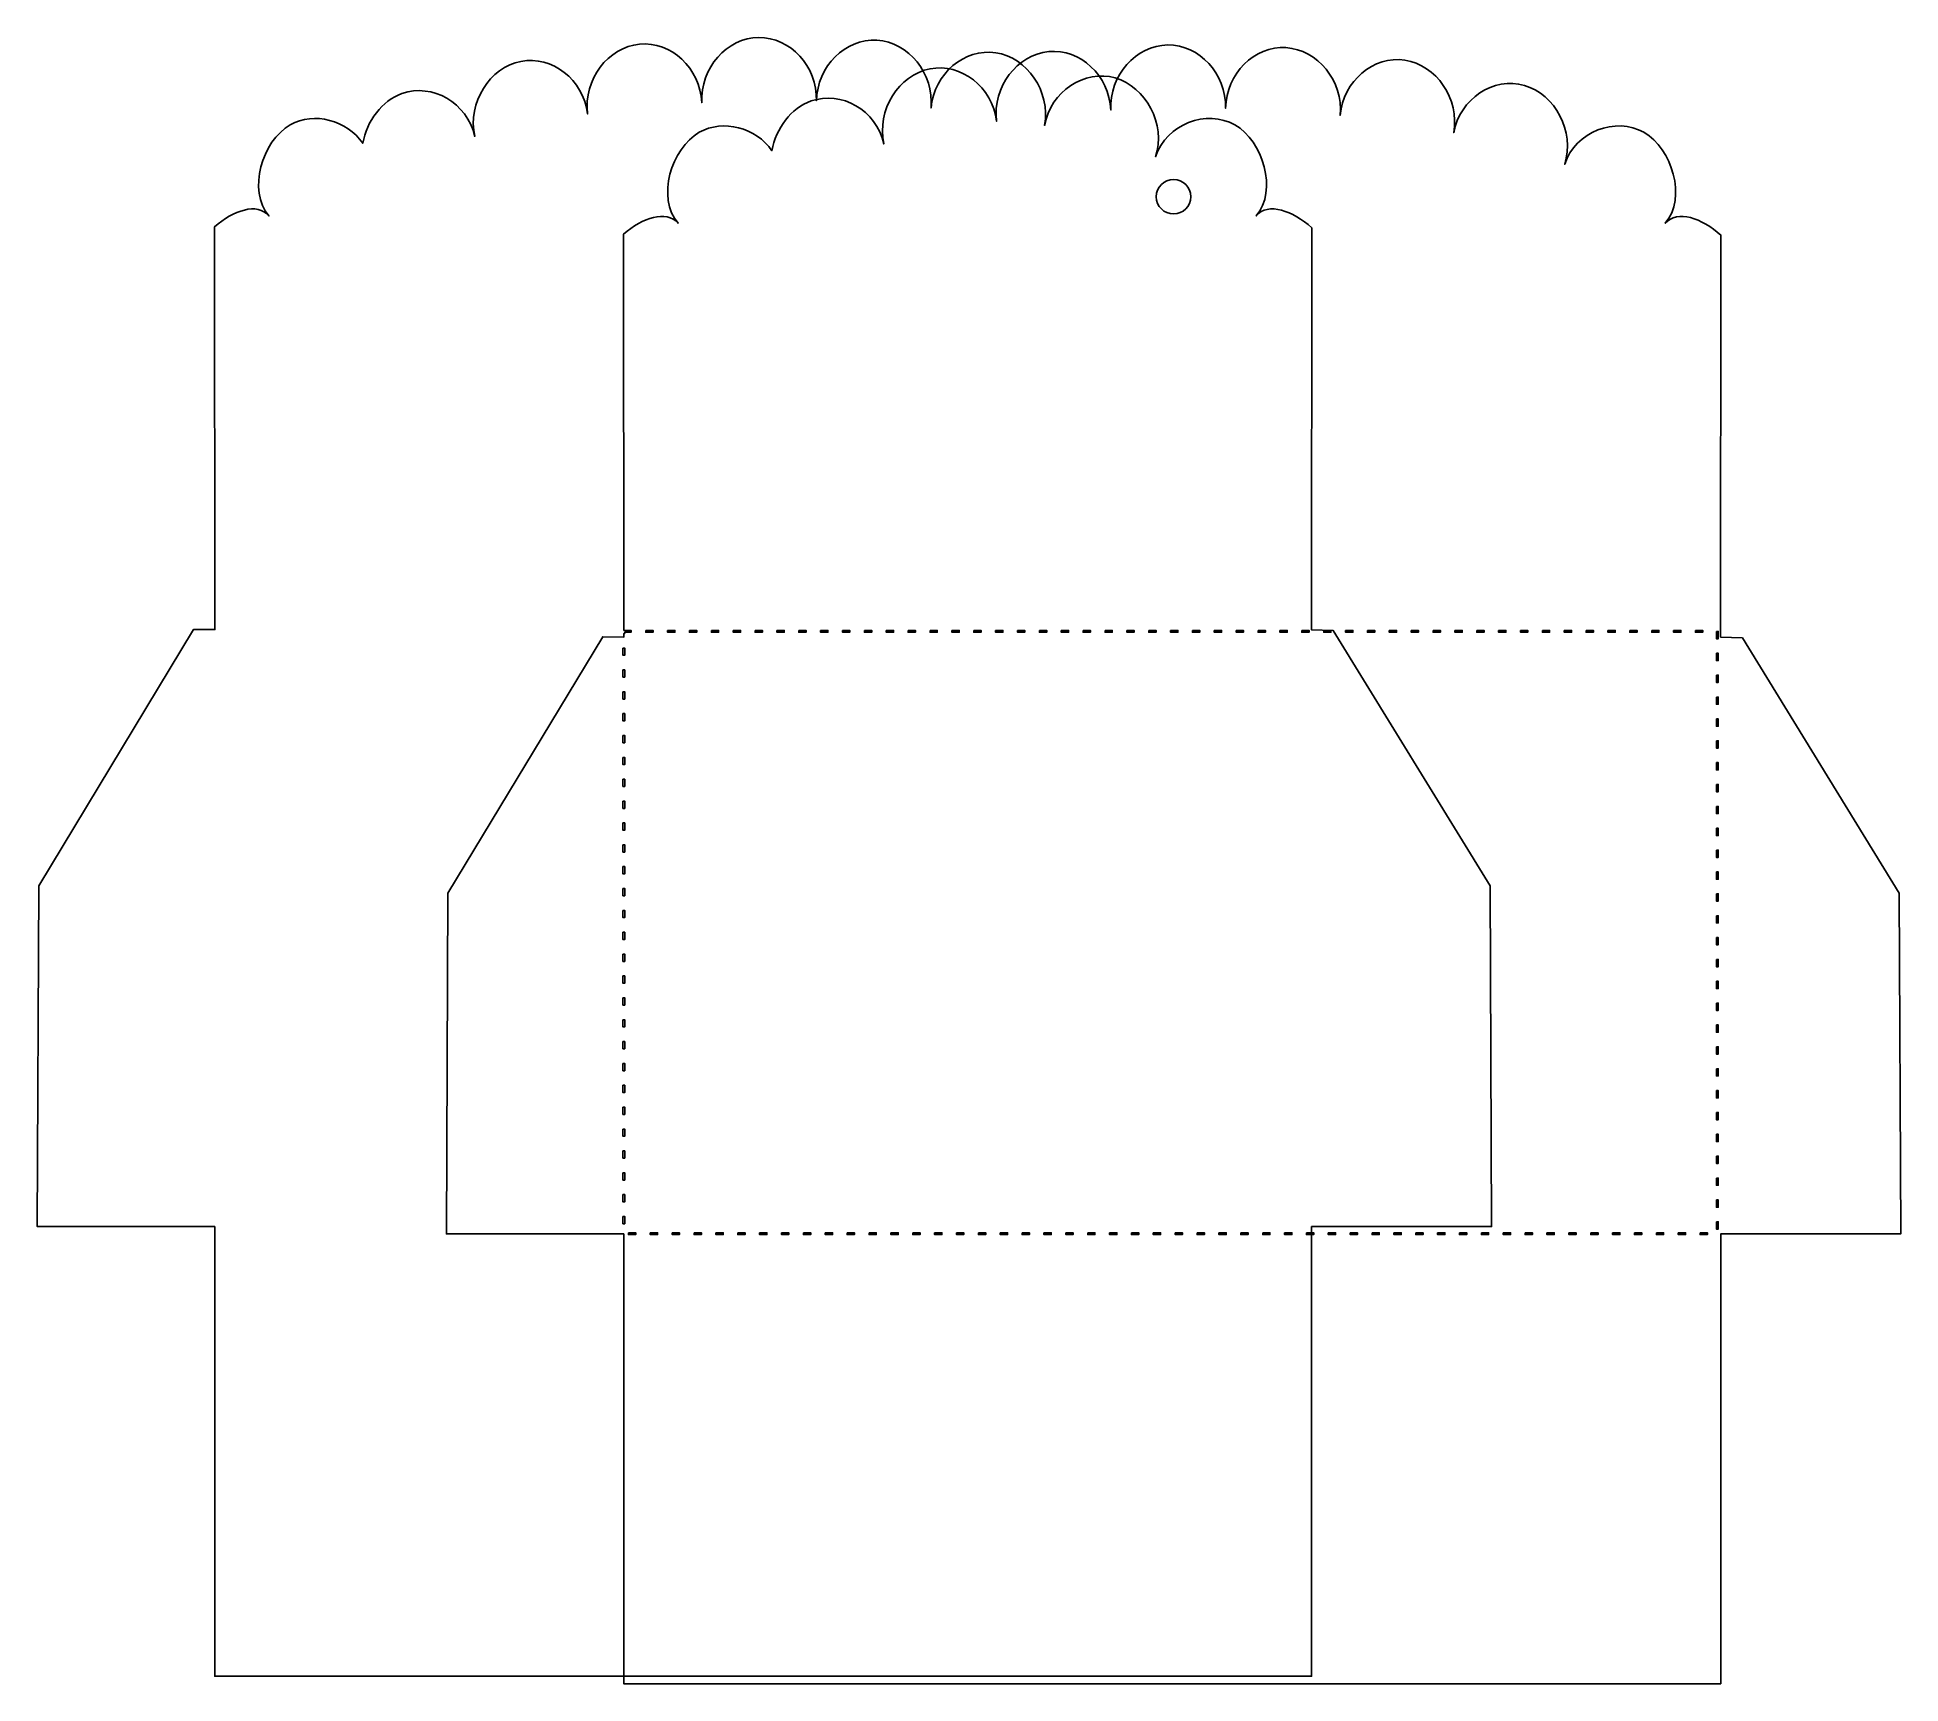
# Model space of a CAD drawing. Header units: centimetres. Extents: x -13.4 to 13.4, y -11.8 to 11.8.
import ezdxf

# ---------------------------------------------------------------- set-up
doc = ezdxf.new("R2010")
doc.units = ezdxf.units.CM
doc.header["$MEASUREMENT"] = 0
doc.layers.add('Layer 1', color=7, linetype='Continuous')

msp = doc.modelspace()

# ---------------------------------------------------------------- linework, layer by layer
at = {"layer": 'Layer 1', "color": 116, "lineweight": 25}
msp.add_open_spline([(-3.02312, 11.83286), (-3.47825, 11.82899), (-3.86565, 11.39617), (-3.84085, 10.89607), (-3.84085, 10.89607), (-3.86565, 11.39617), (-4.28038, 11.78024), (-4.73382, 11.73695), (-4.73382, 11.73695), (-5.18701, 11.69369), (-5.54468, 11.23149), (-5.48292, 10.73567), (-5.48292, 10.73567), (-5.54556, 11.23137), (-5.99234, 11.57631), (-6.44038, 11.48973), (-6.44038, 11.48973), (-6.88842, 11.40315), (-7.20999, 10.8975), (-7.10432, 10.41072), (-7.10432, 10.41072), (-7.21089, 10.89725), (-7.7162, 11.18018), (-8.14942, 11.02753), (-8.14942, 11.02753), (-8.43789, 10.92589), (-8.65537, 10.63217), (-8.71249, 10.31315), (-8.71249, 10.31315), (-8.94011, 10.64472), (-9.41273, 10.77186), (-9.75594, 10.57691), (-9.75594, 10.57691), (-10.16037, 10.34718), (-10.37352, 9.63384), (-10.06186, 9.26888), (-10.06186, 9.26888), (-10.23197, 9.46809), (-10.57301, 9.34625), (-10.84321, 9.11344), (-10.84321, 9.11344), (-10.84321, 9.11344), (-10.83908, 3.32072), (-10.83908, 3.32072), (-10.83908, 3.32072), (-10.83908, 3.32072), (-11.14418, 3.32485), (-11.14418, 3.32485), (-11.14418, 3.32485), (-11.14418, 3.32485), (-13.36999, -0.36195), (-13.36999, -0.36195), (-13.36999, -0.36195), (-13.36999, -0.36195), (-13.39149, -5.26005), (-13.39149, -5.26005), (-13.39149, -5.26005), (-13.39149, -5.26005), (-10.84157, -5.26005), (-10.84157, -5.26005), (-10.84157, -5.26005), (-10.84157, -5.26005), (-10.84157, -11.7258), (-10.84157, -11.7258), (-10.84157, -11.7258), (-10.84157, -11.7258), (4.92429, -11.7258), (4.92429, -11.7258), (4.92429, -11.7258), (4.92429, -11.7258), (4.92429, -5.26005), (4.92429, -5.26005), (4.92429, -5.26005), (4.92429, -5.26005), (7.51142, -5.26005), (7.51142, -5.26005), (7.51142, -5.26005), (7.51142, -5.26005), (7.48992, -0.36195), (7.48992, -0.36195), (7.48992, -0.36195), (7.48992, -0.36195), (5.23517, 3.30749), (5.23517, 3.30749), (5.23517, 3.30749), (5.23517, 3.30749), (4.9218, 3.31989), (4.9218, 3.31989), (4.9218, 3.31989), (4.9218, 3.31989), (4.92593, 9.09856), (4.92593, 9.09856), (4.92593, 9.09856), (4.65318, 9.34107), (4.30095, 9.47233), (4.12722, 9.26889), (4.12722, 9.26889), (4.43888, 9.63385), (4.22573, 10.34719), (3.8213, 10.57692), (3.8213, 10.57692), (3.41707, 10.80653), (2.83358, 10.58988), (2.68194, 10.11803), (2.68194, 10.11803), (2.83267, 10.59021), (2.54211, 11.12362), (2.10234, 11.25161), (2.10234, 11.25161), (1.66257, 11.3796), (1.174, 11.06137), (1.08617, 10.57031), (1.08617, 10.57031), (1.1731, 11.06155), (0.83564, 11.54529), (0.38502, 11.61376), (0.38502, 11.61376), (-0.0656, 11.68223), (-0.49878, 11.3186), (-0.54598, 10.82084), (-0.54598, 10.82084), (-0.49966, 11.3187), (-0.8698, 11.76674), (-1.32402, 11.79401), (-1.32402, 11.79401), (-1.77824, 11.82128), (-2.18118, 11.42368), (-2.19218, 10.92336), (-2.19218, 10.92336), (-2.18205, 11.4237), (-2.56826, 11.83673), (-3.02314, 11.83287), (-3.02314, 11.83287), (-3.02314, 11.83287), (-3.02312, 11.83286), (-3.02312, 11.83286)], degree=3, knots=[0, 0, 0, 0, 0.02857143, 0.02857143, 0.02857143, 0.02857143, 0.05714286, 0.05714286, 0.05714286, 0.05714286, 0.08571429, 0.08571429, 0.08571429, 0.08571429, 0.11428571, 0.11428571, 0.11428571, 0.11428571, 0.14285714, 0.14285714, 0.14285714, 0.14285714, 0.17142857, 0.17142857, 0.17142857, 0.17142857, 0.2, 0.2, 0.2, 0.2, 0.22857143, 0.22857143, 0.22857143, 0.22857143, 0.25714286, 0.25714286, 0.25714286, 0.25714286, 0.28571429, 0.28571429, 0.28571429, 0.28571429, 0.31428571, 0.31428571, 0.31428571, 0.31428571, 0.34285714, 0.34285714, 0.34285714, 0.34285714, 0.37142857, 0.37142857, 0.37142857, 0.37142857, 0.4, 0.4, 0.4, 0.4, 0.42857143, 0.42857143, 0.42857143, 0.42857143, 0.45714286, 0.45714286, 0.45714286, 0.45714286, 0.48571429, 0.48571429, 0.48571429, 0.48571429, 0.51428571, 0.51428571, 0.51428571, 0.51428571, 0.54285714, 0.54285714, 0.54285714, 0.54285714, 0.57142857, 0.57142857, 0.57142857, 0.57142857, 0.6, 0.6, 0.6, 0.6, 0.62857143, 0.62857143, 0.62857143, 0.62857143, 0.65714286, 0.65714286, 0.65714286, 0.65714286, 0.68571429, 0.68571429, 0.68571429, 0.68571429, 0.71428571, 0.71428571, 0.71428571, 0.71428571, 0.74285714, 0.74285714, 0.74285714, 0.74285714, 0.77142857, 0.77142857, 0.77142857, 0.77142857, 0.8, 0.8, 0.8, 0.8, 0.82857143, 0.82857143, 0.82857143, 0.82857143, 0.85714286, 0.85714286, 0.85714286, 0.85714286, 0.88571429, 0.88571429, 0.88571429, 0.88571429, 0.91428571, 0.91428571, 0.91428571, 0.91428571, 0.94285714, 0.94285714, 0.94285714, 0.94285714, 1, 1, 1, 1], dxfattribs=at)
at = {"layer": 'Layer 1', "color": 114, "lineweight": 25}
for points, knots in [([(2.85658, 11.72607), (2.40145, 11.7222), (2.01405, 11.28938), (2.03885, 10.78928), (2.03885, 10.78928), (2.01405, 11.28938), (1.59932, 11.67345), (1.14588, 11.63016), (1.14588, 11.63016), (0.69269, 11.5869), (0.33502, 11.1247), (0.39678, 10.62888), (0.39678, 10.62888), (0.33413, 11.12458), (-0.11264, 11.46952), (-0.56068, 11.38294), (-0.56068, 11.38294), (-1.00872, 11.29636), (-1.33029, 10.79071), (-1.22462, 10.30394), (-1.22462, 10.30394), (-1.33119, 10.79047), (-1.8365, 11.07339), (-2.26972, 10.92075), (-2.26972, 10.92075), (-2.55819, 10.81911), (-2.77567, 10.52539), (-2.83279, 10.20637), (-2.83279, 10.20637), (-3.06041, 10.53794), (-3.53303, 10.66508), (-3.87624, 10.47013), (-3.87624, 10.47013), (-4.28067, 10.2404), (-4.49383, 9.52706), (-4.18216, 9.1621), (-4.18216, 9.1621), (-4.35227, 9.36131), (-4.69331, 9.23947), (-4.96351, 9.00666), (-4.96351, 9.00666), (-4.96351, 9.00666), (-4.95937, 3.30902), (-4.95937, 3.30902), (-4.95937, 3.30902), (-4.95937, 3.30902), (-4.85602, 3.30902), (-4.85602, 3.30902), (-4.85602, 3.30902), (-4.85602, 3.30902), (-4.85602, 3.28339), (-4.85602, 3.28339), (-4.85602, 3.28339), (-4.85602, 3.28339), (-4.9478, 3.28339), (-4.9478, 3.28339), (-4.9478, 3.28339), (-4.9478, 3.28339), (-4.9478, 3.26685), (-4.9478, 3.26685), (-4.9478, 3.26685), (-4.9478, 3.26685), (-4.95938, 3.26685), (-4.95938, 3.26685), (-4.95938, 3.26685), (-4.95938, 3.26685), (-4.95938, 3.21393), (-4.95938, 3.21393), (-4.95938, 3.21393), (-4.95938, 3.21393), (-5.26448, 3.21807), (-5.26448, 3.21807), (-5.26448, 3.21807), (-5.26448, 3.21807), (-7.49029, -0.46873), (-7.49029, -0.46873), (-7.49029, -0.46873), (-7.49029, -0.46873), (-7.51179, -5.36683), (-7.51179, -5.36683), (-7.51179, -5.36683), (-7.51179, -5.36683), (-4.96187, -5.36683), (-4.96187, -5.36683), (-4.96187, -5.36683), (-4.96187, -5.36683), (-4.96187, -11.83259), (-4.96187, -11.83259), (-4.96187, -11.83259), (-4.96187, -11.83259), (10.80399, -11.83259), (10.80399, -11.83259), (10.80399, -11.83259), (10.80399, -11.83259), (10.80399, -5.36683), (10.80399, -5.36683), (10.80399, -5.36683), (10.80399, -5.36683), (13.39112, -5.36683), (13.39112, -5.36683), (13.39112, -5.36683), (13.39112, -5.36683), (13.36962, -0.46873), (13.36962, -0.46873), (13.36962, -0.46873), (13.36962, -0.46873), (11.11487, 3.20071), (11.11487, 3.20071), (11.11487, 3.20071), (11.11487, 3.20071), (10.80151, 3.21311), (10.80151, 3.21311), (10.80151, 3.21311), (10.80151, 3.21311), (10.80564, 8.99177), (10.80564, 8.99177), (10.80564, 8.99177), (10.53289, 9.23428), (10.18066, 9.36554), (10.00693, 9.1621), (10.00693, 9.1621), (10.31859, 9.52706), (10.10544, 10.2404), (9.70101, 10.47013), (9.70101, 10.47013), (9.29678, 10.69974), (8.71329, 10.48309), (8.56165, 10.01124), (8.56165, 10.01124), (8.71238, 10.48342), (8.42183, 11.01682), (7.98205, 11.14481), (7.98205, 11.14481), (7.54228, 11.2728), (7.05371, 10.95457), (6.96588, 10.46351), (6.96588, 10.46351), (7.05281, 10.95475), (6.71535, 11.43849), (6.26473, 11.50696), (6.26473, 11.50696), (5.81411, 11.57543), (5.38093, 11.21181), (5.33373, 10.71404), (5.33373, 10.71404), (5.38005, 11.2119), (5.00991, 11.65994), (4.55569, 11.68721), (4.55569, 11.68721), (4.10147, 11.71448), (3.69853, 11.31688), (3.68753, 10.81657), (3.68753, 10.81657), (3.69766, 11.3169), (3.31145, 11.72994), (2.85657, 11.72608), (2.85657, 11.72608), (2.85657, 11.72608), (2.85658, 11.72607), (2.85658, 11.72607)], [0, 0, 0, 0, 0.02439024, 0.02439024, 0.02439024, 0.02439024, 0.04878049, 0.04878049, 0.04878049, 0.04878049, 0.07317073, 0.07317073, 0.07317073, 0.07317073, 0.09756098, 0.09756098, 0.09756098, 0.09756098, 0.12195122, 0.12195122, 0.12195122, 0.12195122, 0.14634146, 0.14634146, 0.14634146, 0.14634146, 0.17073171, 0.17073171, 0.17073171, 0.17073171, 0.19512195, 0.19512195, 0.19512195, 0.19512195, 0.2195122, 0.2195122, 0.2195122, 0.2195122, 0.24390244, 0.24390244, 0.24390244, 0.24390244, 0.26829268, 0.26829268, 0.26829268, 0.26829268, 0.29268293, 0.29268293, 0.29268293, 0.29268293, 0.31707317, 0.31707317, 0.31707317, 0.31707317, 0.34146341, 0.34146341, 0.34146341, 0.34146341, 0.36585366, 0.36585366, 0.36585366, 0.36585366, 0.3902439, 0.3902439, 0.3902439, 0.3902439, 0.41463415, 0.41463415, 0.41463415, 0.41463415, 0.43902439, 0.43902439, 0.43902439, 0.43902439, 0.46341463, 0.46341463, 0.46341463, 0.46341463, 0.48780488, 0.48780488, 0.48780488, 0.48780488, 0.51219512, 0.51219512, 0.51219512, 0.51219512, 0.53658537, 0.53658537, 0.53658537, 0.53658537, 0.56097561, 0.56097561, 0.56097561, 0.56097561, 0.58536585, 0.58536585, 0.58536585, 0.58536585, 0.6097561, 0.6097561, 0.6097561, 0.6097561, 0.63414634, 0.63414634, 0.63414634, 0.63414634, 0.65853659, 0.65853659, 0.65853659, 0.65853659, 0.68292683, 0.68292683, 0.68292683, 0.68292683, 0.70731707, 0.70731707, 0.70731707, 0.70731707, 0.73170732, 0.73170732, 0.73170732, 0.73170732, 0.75609756, 0.75609756, 0.75609756, 0.75609756, 0.7804878, 0.7804878, 0.7804878, 0.7804878, 0.80487805, 0.80487805, 0.80487805, 0.80487805, 0.82926829, 0.82926829, 0.82926829, 0.82926829, 0.85365854, 0.85365854, 0.85365854, 0.85365854, 0.87804878, 0.87804878, 0.87804878, 0.87804878, 0.90243902, 0.90243902, 0.90243902, 0.90243902, 0.92682927, 0.92682927, 0.92682927, 0.92682927, 0.95121951, 0.95121951, 0.95121951, 0.95121951, 1, 1, 1, 1]), ([(2.94009, 9.79213), (3.07705, 9.79213), (3.18814, 9.68104), (3.18814, 9.54408), (3.18814, 9.54408), (3.18814, 9.40712), (3.07705, 9.29603), (2.94009, 9.29603), (2.94009, 9.29603), (2.80313, 9.29603), (2.69121, 9.40712), (2.69121, 9.54408), (2.69121, 9.54408), (2.69121, 9.68104), (2.80312, 9.79213), (2.94009, 9.79213)], [0, 0, 0, 0, 0.2, 0.2, 0.2, 0.2, 0.4, 0.4, 0.4, 0.4, 0.6, 0.6, 0.6, 0.6, 1, 1, 1, 1]), ([(-4.64684, 3.30902), (-4.64684, 3.30902), (-4.54183, 3.30902), (-4.54183, 3.30902), (-4.54183, 3.30902), (-4.54183, 3.30902), (-4.54183, 3.28339), (-4.54183, 3.28339), (-4.54183, 3.28339), (-4.54183, 3.28339), (-4.64684, 3.28339), (-4.64684, 3.28339), (-4.64684, 3.28339), (-4.64684, 3.28339), (-4.64684, 3.30902), (-4.64684, 3.30902)], [0, 0, 0, 0, 0.2, 0.2, 0.2, 0.2, 0.4, 0.4, 0.4, 0.4, 0.6, 0.6, 0.6, 0.6, 1, 1, 1, 1]), ([(-4.33265, 3.30902), (-4.33265, 3.30902), (-4.22764, 3.30902), (-4.22764, 3.30902), (-4.22764, 3.30902), (-4.22764, 3.30902), (-4.22764, 3.28339), (-4.22764, 3.28339), (-4.22764, 3.28339), (-4.22764, 3.28339), (-4.33265, 3.28339), (-4.33265, 3.28339), (-4.33265, 3.28339), (-4.33265, 3.28339), (-4.33265, 3.30902), (-4.33265, 3.30902)], [0, 0, 0, 0, 0.2, 0.2, 0.2, 0.2, 0.4, 0.4, 0.4, 0.4, 0.6, 0.6, 0.6, 0.6, 1, 1, 1, 1]), ([(-4.01763, 3.30902), (-4.01763, 3.30902), (-3.91345, 3.30902), (-3.91345, 3.30902), (-3.91345, 3.30902), (-3.91345, 3.30902), (-3.91345, 3.28339), (-3.91345, 3.28339), (-3.91345, 3.28339), (-3.91345, 3.28339), (-4.01763, 3.28339), (-4.01763, 3.28339), (-4.01763, 3.28339), (-4.01763, 3.28339), (-4.01763, 3.30902), (-4.01763, 3.30902)], [0, 0, 0, 0, 0.2, 0.2, 0.2, 0.2, 0.4, 0.4, 0.4, 0.4, 0.6, 0.6, 0.6, 0.6, 1, 1, 1, 1]), ([(-3.70344, 3.30902), (-3.70344, 3.30902), (-3.59926, 3.30902), (-3.59926, 3.30902), (-3.59926, 3.30902), (-3.59926, 3.30902), (-3.59926, 3.28339), (-3.59926, 3.28339), (-3.59926, 3.28339), (-3.59926, 3.28339), (-3.70344, 3.28339), (-3.70344, 3.28339), (-3.70344, 3.28339), (-3.70344, 3.28339), (-3.70344, 3.30902), (-3.70344, 3.30902)], [0, 0, 0, 0, 0.2, 0.2, 0.2, 0.2, 0.4, 0.4, 0.4, 0.4, 0.6, 0.6, 0.6, 0.6, 1, 1, 1, 1]), ([(-3.38924, 3.30902), (-3.38924, 3.30902), (-3.28423, 3.30902), (-3.28423, 3.30902), (-3.28423, 3.30902), (-3.28423, 3.30902), (-3.28423, 3.28339), (-3.28423, 3.28339), (-3.28423, 3.28339), (-3.28423, 3.28339), (-3.38924, 3.28339), (-3.38924, 3.28339), (-3.38924, 3.28339), (-3.38924, 3.28339), (-3.38924, 3.30902), (-3.38924, 3.30902)], [0, 0, 0, 0, 0.2, 0.2, 0.2, 0.2, 0.4, 0.4, 0.4, 0.4, 0.6, 0.6, 0.6, 0.6, 1, 1, 1, 1]), ([(-3.07505, 3.30902), (-3.07505, 3.30902), (-2.97004, 3.30902), (-2.97004, 3.30902), (-2.97004, 3.30902), (-2.97004, 3.30902), (-2.97004, 3.28339), (-2.97004, 3.28339), (-2.97004, 3.28339), (-2.97004, 3.28339), (-3.07505, 3.28339), (-3.07505, 3.28339), (-3.07505, 3.28339), (-3.07505, 3.28339), (-3.07505, 3.30902), (-3.07505, 3.30902)], [0, 0, 0, 0, 0.2, 0.2, 0.2, 0.2, 0.4, 0.4, 0.4, 0.4, 0.6, 0.6, 0.6, 0.6, 1, 1, 1, 1]), ([(-2.76086, 3.30902), (-2.76086, 3.30902), (-2.65585, 3.30902), (-2.65585, 3.30902), (-2.65585, 3.30902), (-2.65585, 3.30902), (-2.65585, 3.28339), (-2.65585, 3.28339), (-2.65585, 3.28339), (-2.65585, 3.28339), (-2.76086, 3.28339), (-2.76086, 3.28339), (-2.76086, 3.28339), (-2.76086, 3.28339), (-2.76086, 3.30902), (-2.76086, 3.30902)], [0, 0, 0, 0, 0.2, 0.2, 0.2, 0.2, 0.4, 0.4, 0.4, 0.4, 0.6, 0.6, 0.6, 0.6, 1, 1, 1, 1]), ([(-2.44666, 3.30902), (-2.44666, 3.30902), (-2.34165, 3.30902), (-2.34165, 3.30902), (-2.34165, 3.30902), (-2.34165, 3.30902), (-2.34165, 3.28339), (-2.34165, 3.28339), (-2.34165, 3.28339), (-2.34165, 3.28339), (-2.44666, 3.28339), (-2.44666, 3.28339), (-2.44666, 3.28339), (-2.44666, 3.28339), (-2.44666, 3.30902), (-2.44666, 3.30902)], [0, 0, 0, 0, 0.2, 0.2, 0.2, 0.2, 0.4, 0.4, 0.4, 0.4, 0.6, 0.6, 0.6, 0.6, 1, 1, 1, 1]), ([(-2.13247, 3.30902), (-2.13247, 3.30902), (-2.02746, 3.30902), (-2.02746, 3.30902), (-2.02746, 3.30902), (-2.02746, 3.30902), (-2.02746, 3.28339), (-2.02746, 3.28339), (-2.02746, 3.28339), (-2.02746, 3.28339), (-2.13247, 3.28339), (-2.13247, 3.28339), (-2.13247, 3.28339), (-2.13247, 3.28339), (-2.13247, 3.30902), (-2.13247, 3.30902)], [0, 0, 0, 0, 0.2, 0.2, 0.2, 0.2, 0.4, 0.4, 0.4, 0.4, 0.6, 0.6, 0.6, 0.6, 1, 1, 1, 1]), ([(-1.81745, 3.30902), (-1.81745, 3.30902), (-1.71327, 3.30902), (-1.71327, 3.30902), (-1.71327, 3.30902), (-1.71327, 3.30902), (-1.71327, 3.28339), (-1.71327, 3.28339), (-1.71327, 3.28339), (-1.71327, 3.28339), (-1.81745, 3.28339), (-1.81745, 3.28339), (-1.81745, 3.28339), (-1.81745, 3.28339), (-1.81745, 3.30902), (-1.81745, 3.30902)], [0, 0, 0, 0, 0.2, 0.2, 0.2, 0.2, 0.4, 0.4, 0.4, 0.4, 0.6, 0.6, 0.6, 0.6, 1, 1, 1, 1]), ([(-1.50326, 3.30902), (-1.50326, 3.30902), (-1.39825, 3.30902), (-1.39825, 3.30902), (-1.39825, 3.30902), (-1.39825, 3.30902), (-1.39825, 3.28339), (-1.39825, 3.28339), (-1.39825, 3.28339), (-1.39825, 3.28339), (-1.50326, 3.28339), (-1.50326, 3.28339), (-1.50326, 3.28339), (-1.50326, 3.28339), (-1.50326, 3.30902), (-1.50326, 3.30902)], [0, 0, 0, 0, 0.2, 0.2, 0.2, 0.2, 0.4, 0.4, 0.4, 0.4, 0.6, 0.6, 0.6, 0.6, 1, 1, 1, 1]), ([(-1.18907, 3.30902), (-1.18907, 3.30902), (-1.08406, 3.30902), (-1.08406, 3.30902), (-1.08406, 3.30902), (-1.08406, 3.30902), (-1.08406, 3.28339), (-1.08406, 3.28339), (-1.08406, 3.28339), (-1.08406, 3.28339), (-1.18907, 3.28339), (-1.18907, 3.28339), (-1.18907, 3.28339), (-1.18907, 3.28339), (-1.18907, 3.30902), (-1.18907, 3.30902)], [0, 0, 0, 0, 0.2, 0.2, 0.2, 0.2, 0.4, 0.4, 0.4, 0.4, 0.6, 0.6, 0.6, 0.6, 1, 1, 1, 1]), ([(-0.87487, 3.30902), (-0.87487, 3.30902), (-0.76986, 3.30902), (-0.76986, 3.30902), (-0.76986, 3.30902), (-0.76986, 3.30902), (-0.76986, 3.28339), (-0.76986, 3.28339), (-0.76986, 3.28339), (-0.76986, 3.28339), (-0.87487, 3.28339), (-0.87487, 3.28339), (-0.87487, 3.28339), (-0.87487, 3.28339), (-0.87487, 3.30902), (-0.87487, 3.30902)], [0, 0, 0, 0, 0.2, 0.2, 0.2, 0.2, 0.4, 0.4, 0.4, 0.4, 0.6, 0.6, 0.6, 0.6, 1, 1, 1, 1]), ([(-0.56068, 3.30902), (-0.56068, 3.30902), (-0.45567, 3.30902), (-0.45567, 3.30902), (-0.45567, 3.30902), (-0.45567, 3.30902), (-0.45567, 3.28339), (-0.45567, 3.28339), (-0.45567, 3.28339), (-0.45567, 3.28339), (-0.56068, 3.28339), (-0.56068, 3.28339), (-0.56068, 3.28339), (-0.56068, 3.28339), (-0.56068, 3.30902), (-0.56068, 3.30902)], [0, 0, 0, 0, 0.2, 0.2, 0.2, 0.2, 0.4, 0.4, 0.4, 0.4, 0.6, 0.6, 0.6, 0.6, 1, 1, 1, 1]), ([(-0.24649, 3.30902), (-0.24649, 3.30902), (-0.14148, 3.30902), (-0.14148, 3.30902), (-0.14148, 3.30902), (-0.14148, 3.30902), (-0.14148, 3.28339), (-0.14148, 3.28339), (-0.14148, 3.28339), (-0.14148, 3.28339), (-0.24649, 3.28339), (-0.24649, 3.28339), (-0.24649, 3.28339), (-0.24649, 3.28339), (-0.24649, 3.30902), (-0.24649, 3.30902)], [0, 0, 0, 0, 0.2, 0.2, 0.2, 0.2, 0.4, 0.4, 0.4, 0.4, 0.6, 0.6, 0.6, 0.6, 1, 1, 1, 1]), ([(0.06853, 3.30902), (0.06853, 3.30902), (0.17271, 3.30902), (0.17271, 3.30902), (0.17271, 3.30902), (0.17271, 3.30902), (0.17271, 3.28339), (0.17271, 3.28339), (0.17271, 3.28339), (0.17271, 3.28339), (0.06853, 3.28339), (0.06853, 3.28339), (0.06853, 3.28339), (0.06853, 3.28339), (0.06853, 3.30902), (0.06853, 3.30902)], [0, 0, 0, 0, 0.2, 0.2, 0.2, 0.2, 0.4, 0.4, 0.4, 0.4, 0.6, 0.6, 0.6, 0.6, 1, 1, 1, 1]), ([(0.38272, 3.30902), (0.38272, 3.30902), (0.4869, 3.30902), (0.4869, 3.30902), (0.4869, 3.30902), (0.4869, 3.30902), (0.4869, 3.28339), (0.4869, 3.28339), (0.4869, 3.28339), (0.4869, 3.28339), (0.38272, 3.28339), (0.38272, 3.28339), (0.38272, 3.28339), (0.38272, 3.28339), (0.38272, 3.30902), (0.38272, 3.30902)], [0, 0, 0, 0, 0.2, 0.2, 0.2, 0.2, 0.4, 0.4, 0.4, 0.4, 0.6, 0.6, 0.6, 0.6, 1, 1, 1, 1]), ([(0.69692, 3.30902), (0.69692, 3.30902), (0.80193, 3.30902), (0.80193, 3.30902), (0.80193, 3.30902), (0.80193, 3.30902), (0.80193, 3.28339), (0.80193, 3.28339), (0.80193, 3.28339), (0.80193, 3.28339), (0.69692, 3.28339), (0.69692, 3.28339), (0.69692, 3.28339), (0.69692, 3.28339), (0.69692, 3.30902), (0.69692, 3.30902)], [0, 0, 0, 0, 0.2, 0.2, 0.2, 0.2, 0.4, 0.4, 0.4, 0.4, 0.6, 0.6, 0.6, 0.6, 1, 1, 1, 1]), ([(1.01111, 3.30902), (1.01111, 3.30902), (1.11612, 3.30902), (1.11612, 3.30902), (1.11612, 3.30902), (1.11612, 3.30902), (1.11612, 3.28339), (1.11612, 3.28339), (1.11612, 3.28339), (1.11612, 3.28339), (1.01111, 3.28339), (1.01111, 3.28339), (1.01111, 3.28339), (1.01111, 3.28339), (1.01111, 3.30902), (1.01111, 3.30902)], [0, 0, 0, 0, 0.2, 0.2, 0.2, 0.2, 0.4, 0.4, 0.4, 0.4, 0.6, 0.6, 0.6, 0.6, 1, 1, 1, 1]), ([(1.3253, 3.30902), (1.3253, 3.30902), (1.43031, 3.30902), (1.43031, 3.30902), (1.43031, 3.30902), (1.43031, 3.30902), (1.43031, 3.28339), (1.43031, 3.28339), (1.43031, 3.28339), (1.43031, 3.28339), (1.3253, 3.28339), (1.3253, 3.28339), (1.3253, 3.28339), (1.3253, 3.28339), (1.3253, 3.30902), (1.3253, 3.30902)], [0, 0, 0, 0, 0.2, 0.2, 0.2, 0.2, 0.4, 0.4, 0.4, 0.4, 0.6, 0.6, 0.6, 0.6, 1, 1, 1, 1]), ([(1.63949, 3.30902), (1.63949, 3.30902), (1.7445, 3.30902), (1.7445, 3.30902), (1.7445, 3.30902), (1.7445, 3.30902), (1.7445, 3.28339), (1.7445, 3.28339), (1.7445, 3.28339), (1.7445, 3.28339), (1.63949, 3.28339), (1.63949, 3.28339), (1.63949, 3.28339), (1.63949, 3.28339), (1.63949, 3.30902), (1.63949, 3.30902)], [0, 0, 0, 0, 0.2, 0.2, 0.2, 0.2, 0.4, 0.4, 0.4, 0.4, 0.6, 0.6, 0.6, 0.6, 1, 1, 1, 1]), ([(1.95452, 3.30902), (1.95452, 3.30902), (2.0587, 3.30902), (2.0587, 3.30902), (2.0587, 3.30902), (2.0587, 3.30902), (2.0587, 3.28339), (2.0587, 3.28339), (2.0587, 3.28339), (2.0587, 3.28339), (1.95452, 3.28339), (1.95452, 3.28339), (1.95452, 3.28339), (1.95452, 3.28339), (1.95452, 3.30902), (1.95452, 3.30902)], [0, 0, 0, 0, 0.2, 0.2, 0.2, 0.2, 0.4, 0.4, 0.4, 0.4, 0.6, 0.6, 0.6, 0.6, 1, 1, 1, 1]), ([(2.26871, 3.30902), (2.26871, 3.30902), (2.37289, 3.30902), (2.37289, 3.30902), (2.37289, 3.30902), (2.37289, 3.30902), (2.37289, 3.28339), (2.37289, 3.28339), (2.37289, 3.28339), (2.37289, 3.28339), (2.26871, 3.28339), (2.26871, 3.28339), (2.26871, 3.28339), (2.26871, 3.28339), (2.26871, 3.30902), (2.26871, 3.30902)], [0, 0, 0, 0, 0.2, 0.2, 0.2, 0.2, 0.4, 0.4, 0.4, 0.4, 0.6, 0.6, 0.6, 0.6, 1, 1, 1, 1]), ([(2.5829, 3.30902), (2.5829, 3.30902), (2.68791, 3.30902), (2.68791, 3.30902), (2.68791, 3.30902), (2.68791, 3.30902), (2.68791, 3.28339), (2.68791, 3.28339), (2.68791, 3.28339), (2.68791, 3.28339), (2.5829, 3.28339), (2.5829, 3.28339), (2.5829, 3.28339), (2.5829, 3.28339), (2.5829, 3.30902), (2.5829, 3.30902)], [0, 0, 0, 0, 0.2, 0.2, 0.2, 0.2, 0.4, 0.4, 0.4, 0.4, 0.6, 0.6, 0.6, 0.6, 1, 1, 1, 1]), ([(2.89709, 3.30902), (2.89709, 3.30902), (3.0021, 3.30902), (3.0021, 3.30902), (3.0021, 3.30902), (3.0021, 3.30902), (3.0021, 3.28339), (3.0021, 3.28339), (3.0021, 3.28339), (3.0021, 3.28339), (2.89709, 3.28339), (2.89709, 3.28339), (2.89709, 3.28339), (2.89709, 3.28339), (2.89709, 3.30902), (2.89709, 3.30902)], [0, 0, 0, 0, 0.2, 0.2, 0.2, 0.2, 0.4, 0.4, 0.4, 0.4, 0.6, 0.6, 0.6, 0.6, 1, 1, 1, 1]), ([(3.21129, 3.30902), (3.21129, 3.30902), (3.3163, 3.30902), (3.3163, 3.30902), (3.3163, 3.30902), (3.3163, 3.30902), (3.3163, 3.28339), (3.3163, 3.28339), (3.3163, 3.28339), (3.3163, 3.28339), (3.21129, 3.28339), (3.21129, 3.28339), (3.21129, 3.28339), (3.21129, 3.28339), (3.21129, 3.30902), (3.21129, 3.30902)], [0, 0, 0, 0, 0.2, 0.2, 0.2, 0.2, 0.4, 0.4, 0.4, 0.4, 0.6, 0.6, 0.6, 0.6, 1, 1, 1, 1]), ([(3.52548, 3.30902), (3.52548, 3.30902), (3.63049, 3.30902), (3.63049, 3.30902), (3.63049, 3.30902), (3.63049, 3.30902), (3.63049, 3.28339), (3.63049, 3.28339), (3.63049, 3.28339), (3.63049, 3.28339), (3.52548, 3.28339), (3.52548, 3.28339), (3.52548, 3.28339), (3.52548, 3.28339), (3.52548, 3.30902), (3.52548, 3.30902)], [0, 0, 0, 0, 0.2, 0.2, 0.2, 0.2, 0.4, 0.4, 0.4, 0.4, 0.6, 0.6, 0.6, 0.6, 1, 1, 1, 1]), ([(3.8405, 3.30902), (3.8405, 3.30902), (3.94468, 3.30902), (3.94468, 3.30902), (3.94468, 3.30902), (3.94468, 3.30902), (3.94468, 3.28339), (3.94468, 3.28339), (3.94468, 3.28339), (3.94468, 3.28339), (3.8405, 3.28339), (3.8405, 3.28339), (3.8405, 3.28339), (3.8405, 3.28339), (3.8405, 3.30902), (3.8405, 3.30902)], [0, 0, 0, 0, 0.2, 0.2, 0.2, 0.2, 0.4, 0.4, 0.4, 0.4, 0.6, 0.6, 0.6, 0.6, 1, 1, 1, 1]), ([(4.15469, 3.30902), (4.15469, 3.30902), (4.25887, 3.30902), (4.25887, 3.30902), (4.25887, 3.30902), (4.25887, 3.30902), (4.25887, 3.28339), (4.25887, 3.28339), (4.25887, 3.28339), (4.25887, 3.28339), (4.15469, 3.28339), (4.15469, 3.28339), (4.15469, 3.28339), (4.15469, 3.28339), (4.15469, 3.30902), (4.15469, 3.30902)], [0, 0, 0, 0, 0.2, 0.2, 0.2, 0.2, 0.4, 0.4, 0.4, 0.4, 0.6, 0.6, 0.6, 0.6, 1, 1, 1, 1]), ([(4.46888, 3.30902), (4.46888, 3.30902), (4.57389, 3.30902), (4.57389, 3.30902), (4.57389, 3.30902), (4.57389, 3.30902), (4.57389, 3.28339), (4.57389, 3.28339), (4.57389, 3.28339), (4.57389, 3.28339), (4.46888, 3.28339), (4.46888, 3.28339), (4.46888, 3.28339), (4.46888, 3.28339), (4.46888, 3.30902), (4.46888, 3.30902)], [0, 0, 0, 0, 0.2, 0.2, 0.2, 0.2, 0.4, 0.4, 0.4, 0.4, 0.6, 0.6, 0.6, 0.6, 1, 1, 1, 1]), ([(4.78308, 3.30902), (4.78308, 3.30902), (4.88809, 3.30902), (4.88809, 3.30902), (4.88809, 3.30902), (4.88809, 3.30902), (4.88809, 3.28339), (4.88809, 3.28339), (4.88809, 3.28339), (4.88809, 3.28339), (4.78308, 3.28339), (4.78308, 3.28339), (4.78308, 3.28339), (4.78308, 3.28339), (4.78308, 3.30902), (4.78308, 3.30902)], [0, 0, 0, 0, 0.2, 0.2, 0.2, 0.2, 0.4, 0.4, 0.4, 0.4, 0.6, 0.6, 0.6, 0.6, 1, 1, 1, 1]), ([(5.09727, 3.30902), (5.09727, 3.30902), (5.20228, 3.30902), (5.20228, 3.30902), (5.20228, 3.30902), (5.20228, 3.30902), (5.20228, 3.28339), (5.20228, 3.28339), (5.20228, 3.28339), (5.20228, 3.28339), (5.09727, 3.28339), (5.09727, 3.28339), (5.09727, 3.28339), (5.09727, 3.28339), (5.09727, 3.30902), (5.09727, 3.30902)], [0, 0, 0, 0, 0.2, 0.2, 0.2, 0.2, 0.4, 0.4, 0.4, 0.4, 0.6, 0.6, 0.6, 0.6, 1, 1, 1, 1]), ([(5.41146, 3.30902), (5.41146, 3.30902), (5.51647, 3.30902), (5.51647, 3.30902), (5.51647, 3.30902), (5.51647, 3.30902), (5.51647, 3.28339), (5.51647, 3.28339), (5.51647, 3.28339), (5.51647, 3.28339), (5.41146, 3.28339), (5.41146, 3.28339), (5.41146, 3.28339), (5.41146, 3.28339), (5.41146, 3.30902), (5.41146, 3.30902)], [0, 0, 0, 0, 0.2, 0.2, 0.2, 0.2, 0.4, 0.4, 0.4, 0.4, 0.6, 0.6, 0.6, 0.6, 1, 1, 1, 1]), ([(5.72565, 3.30902), (5.72565, 3.30902), (5.83066, 3.30902), (5.83066, 3.30902), (5.83066, 3.30902), (5.83066, 3.30902), (5.83066, 3.28339), (5.83066, 3.28339), (5.83066, 3.28339), (5.83066, 3.28339), (5.72565, 3.28339), (5.72565, 3.28339), (5.72565, 3.28339), (5.72565, 3.28339), (5.72565, 3.30902), (5.72565, 3.30902)], [0, 0, 0, 0, 0.2, 0.2, 0.2, 0.2, 0.4, 0.4, 0.4, 0.4, 0.6, 0.6, 0.6, 0.6, 1, 1, 1, 1]), ([(6.04067, 3.30902), (6.04067, 3.30902), (6.14485, 3.30902), (6.14485, 3.30902), (6.14485, 3.30902), (6.14485, 3.30902), (6.14485, 3.28339), (6.14485, 3.28339), (6.14485, 3.28339), (6.14485, 3.28339), (6.04067, 3.28339), (6.04067, 3.28339), (6.04067, 3.28339), (6.04067, 3.28339), (6.04067, 3.30902), (6.04067, 3.30902)], [0, 0, 0, 0, 0.2, 0.2, 0.2, 0.2, 0.4, 0.4, 0.4, 0.4, 0.6, 0.6, 0.6, 0.6, 1, 1, 1, 1]), ([(6.35487, 3.30902), (6.35487, 3.30902), (6.45988, 3.30902), (6.45988, 3.30902), (6.45988, 3.30902), (6.45988, 3.30902), (6.45988, 3.28339), (6.45988, 3.28339), (6.45988, 3.28339), (6.45988, 3.28339), (6.35487, 3.28339), (6.35487, 3.28339), (6.35487, 3.28339), (6.35487, 3.28339), (6.35487, 3.30902), (6.35487, 3.30902)], [0, 0, 0, 0, 0.2, 0.2, 0.2, 0.2, 0.4, 0.4, 0.4, 0.4, 0.6, 0.6, 0.6, 0.6, 1, 1, 1, 1]), ([(6.66906, 3.30902), (6.66906, 3.30902), (6.77407, 3.30902), (6.77407, 3.30902), (6.77407, 3.30902), (6.77407, 3.30902), (6.77407, 3.28339), (6.77407, 3.28339), (6.77407, 3.28339), (6.77407, 3.28339), (6.66906, 3.28339), (6.66906, 3.28339), (6.66906, 3.28339), (6.66906, 3.28339), (6.66906, 3.30902), (6.66906, 3.30902)], [0, 0, 0, 0, 0.2, 0.2, 0.2, 0.2, 0.4, 0.4, 0.4, 0.4, 0.6, 0.6, 0.6, 0.6, 1, 1, 1, 1]), ([(6.98325, 3.30902), (6.98325, 3.30902), (7.08826, 3.30902), (7.08826, 3.30902), (7.08826, 3.30902), (7.08826, 3.30902), (7.08826, 3.28339), (7.08826, 3.28339), (7.08826, 3.28339), (7.08826, 3.28339), (6.98325, 3.28339), (6.98325, 3.28339), (6.98325, 3.28339), (6.98325, 3.28339), (6.98325, 3.30902), (6.98325, 3.30902)], [0, 0, 0, 0, 0.2, 0.2, 0.2, 0.2, 0.4, 0.4, 0.4, 0.4, 0.6, 0.6, 0.6, 0.6, 1, 1, 1, 1]), ([(7.29744, 3.30902), (7.29744, 3.30902), (7.40245, 3.30902), (7.40245, 3.30902), (7.40245, 3.30902), (7.40245, 3.30902), (7.40245, 3.28339), (7.40245, 3.28339), (7.40245, 3.28339), (7.40245, 3.28339), (7.29744, 3.28339), (7.29744, 3.28339), (7.29744, 3.28339), (7.29744, 3.28339), (7.29744, 3.30902), (7.29744, 3.30902)], [0, 0, 0, 0, 0.2, 0.2, 0.2, 0.2, 0.4, 0.4, 0.4, 0.4, 0.6, 0.6, 0.6, 0.6, 1, 1, 1, 1]), ([(7.61164, 3.30902), (7.61164, 3.30902), (7.71665, 3.30902), (7.71665, 3.30902), (7.71665, 3.30902), (7.71665, 3.30902), (7.71665, 3.28339), (7.71665, 3.28339), (7.71665, 3.28339), (7.71665, 3.28339), (7.61164, 3.28339), (7.61164, 3.28339), (7.61164, 3.28339), (7.61164, 3.28339), (7.61164, 3.30902), (7.61164, 3.30902)], [0, 0, 0, 0, 0.2, 0.2, 0.2, 0.2, 0.4, 0.4, 0.4, 0.4, 0.6, 0.6, 0.6, 0.6, 1, 1, 1, 1]), ([(7.92666, 3.30902), (7.92666, 3.30902), (8.03084, 3.30902), (8.03084, 3.30902), (8.03084, 3.30902), (8.03084, 3.30902), (8.03084, 3.28339), (8.03084, 3.28339), (8.03084, 3.28339), (8.03084, 3.28339), (7.92666, 3.28339), (7.92666, 3.28339), (7.92666, 3.28339), (7.92666, 3.28339), (7.92666, 3.30902), (7.92666, 3.30902)], [0, 0, 0, 0, 0.2, 0.2, 0.2, 0.2, 0.4, 0.4, 0.4, 0.4, 0.6, 0.6, 0.6, 0.6, 1, 1, 1, 1]), ([(8.24085, 3.30902), (8.24085, 3.30902), (8.34503, 3.30902), (8.34503, 3.30902), (8.34503, 3.30902), (8.34503, 3.30902), (8.34503, 3.28339), (8.34503, 3.28339), (8.34503, 3.28339), (8.34503, 3.28339), (8.24085, 3.28339), (8.24085, 3.28339), (8.24085, 3.28339), (8.24085, 3.28339), (8.24085, 3.30902), (8.24085, 3.30902)], [0, 0, 0, 0, 0.2, 0.2, 0.2, 0.2, 0.4, 0.4, 0.4, 0.4, 0.6, 0.6, 0.6, 0.6, 1, 1, 1, 1]), ([(8.55504, 3.30902), (8.55504, 3.30902), (8.66005, 3.30902), (8.66005, 3.30902), (8.66005, 3.30902), (8.66005, 3.30902), (8.66005, 3.28339), (8.66005, 3.28339), (8.66005, 3.28339), (8.66005, 3.28339), (8.55504, 3.28339), (8.55504, 3.28339), (8.55504, 3.28339), (8.55504, 3.28339), (8.55504, 3.30902), (8.55504, 3.30902)], [0, 0, 0, 0, 0.2, 0.2, 0.2, 0.2, 0.4, 0.4, 0.4, 0.4, 0.6, 0.6, 0.6, 0.6, 1, 1, 1, 1]), ([(8.86923, 3.30902), (8.86923, 3.30902), (8.97424, 3.30902), (8.97424, 3.30902), (8.97424, 3.30902), (8.97424, 3.30902), (8.97424, 3.28339), (8.97424, 3.28339), (8.97424, 3.28339), (8.97424, 3.28339), (8.86923, 3.28339), (8.86923, 3.28339), (8.86923, 3.28339), (8.86923, 3.28339), (8.86923, 3.30902), (8.86923, 3.30902)], [0, 0, 0, 0, 0.2, 0.2, 0.2, 0.2, 0.4, 0.4, 0.4, 0.4, 0.6, 0.6, 0.6, 0.6, 1, 1, 1, 1]), ([(9.18343, 3.30902), (9.18343, 3.30902), (9.28844, 3.30902), (9.28844, 3.30902), (9.28844, 3.30902), (9.28844, 3.30902), (9.28844, 3.28339), (9.28844, 3.28339), (9.28844, 3.28339), (9.28844, 3.28339), (9.18343, 3.28339), (9.18343, 3.28339), (9.18343, 3.28339), (9.18343, 3.28339), (9.18343, 3.30902), (9.18343, 3.30902)], [0, 0, 0, 0, 0.2, 0.2, 0.2, 0.2, 0.4, 0.4, 0.4, 0.4, 0.6, 0.6, 0.6, 0.6, 1, 1, 1, 1]), ([(9.49762, 3.30902), (9.49762, 3.30902), (9.60263, 3.30902), (9.60263, 3.30902), (9.60263, 3.30902), (9.60263, 3.30902), (9.60263, 3.28339), (9.60263, 3.28339), (9.60263, 3.28339), (9.60263, 3.28339), (9.49762, 3.28339), (9.49762, 3.28339), (9.49762, 3.28339), (9.49762, 3.28339), (9.49762, 3.30902), (9.49762, 3.30902)], [0, 0, 0, 0, 0.2, 0.2, 0.2, 0.2, 0.4, 0.4, 0.4, 0.4, 0.6, 0.6, 0.6, 0.6, 1, 1, 1, 1]), ([(9.81264, 3.30902), (9.81264, 3.30902), (9.91682, 3.30902), (9.91682, 3.30902), (9.91682, 3.30902), (9.91682, 3.30902), (9.91682, 3.28339), (9.91682, 3.28339), (9.91682, 3.28339), (9.91682, 3.28339), (9.81264, 3.28339), (9.81264, 3.28339), (9.81264, 3.28339), (9.81264, 3.28339), (9.81264, 3.30902), (9.81264, 3.30902)], [0, 0, 0, 0, 0.2, 0.2, 0.2, 0.2, 0.4, 0.4, 0.4, 0.4, 0.6, 0.6, 0.6, 0.6, 1, 1, 1, 1]), ([(10.12683, 3.30902), (10.12683, 3.30902), (10.23101, 3.30902), (10.23101, 3.30902), (10.23101, 3.30902), (10.23101, 3.30902), (10.23101, 3.28339), (10.23101, 3.28339), (10.23101, 3.28339), (10.23101, 3.28339), (10.12683, 3.28339), (10.12683, 3.28339), (10.12683, 3.28339), (10.12683, 3.28339), (10.12683, 3.30902), (10.12683, 3.30902)], [0, 0, 0, 0, 0.2, 0.2, 0.2, 0.2, 0.4, 0.4, 0.4, 0.4, 0.6, 0.6, 0.6, 0.6, 1, 1, 1, 1]), ([(10.44103, 3.30902), (10.44103, 3.30902), (10.54604, 3.30902), (10.54604, 3.30902), (10.54604, 3.30902), (10.54604, 3.30902), (10.54604, 3.28339), (10.54604, 3.28339), (10.54604, 3.28339), (10.54604, 3.28339), (10.44103, 3.28339), (10.44103, 3.28339), (10.44103, 3.28339), (10.44103, 3.28339), (10.44103, 3.30902), (10.44103, 3.30902)], [0, 0, 0, 0, 0.2, 0.2, 0.2, 0.2, 0.4, 0.4, 0.4, 0.4, 0.6, 0.6, 0.6, 0.6, 1, 1, 1, 1]), ([(10.74116, 3.29579), (10.74116, 3.29579), (10.76762, 3.29579), (10.76762, 3.29579), (10.76762, 3.29579), (10.76762, 3.29579), (10.76762, 3.19078), (10.76762, 3.19078), (10.76762, 3.19078), (10.76762, 3.19078), (10.74116, 3.19078), (10.74116, 3.19078), (10.74116, 3.19078), (10.74116, 3.19078), (10.74116, 3.29579), (10.74116, 3.29579)], [0, 0, 0, 0, 0.2, 0.2, 0.2, 0.2, 0.4, 0.4, 0.4, 0.4, 0.6, 0.6, 0.6, 0.6, 1, 1, 1, 1]), ([(-4.97426, 3.05683), (-4.97426, 3.05683), (-4.9478, 3.05683), (-4.9478, 3.05683), (-4.9478, 3.05683), (-4.9478, 3.05683), (-4.9478, 2.95265), (-4.9478, 2.95265), (-4.9478, 2.95265), (-4.9478, 2.95265), (-4.97426, 2.95265), (-4.97426, 2.95265), (-4.97426, 2.95265), (-4.97426, 2.95265), (-4.97426, 3.05683), (-4.97426, 3.05683)], [0, 0, 0, 0, 0.2, 0.2, 0.2, 0.2, 0.4, 0.4, 0.4, 0.4, 0.6, 0.6, 0.6, 0.6, 1, 1, 1, 1]), ([(10.74116, 2.98077), (10.74116, 2.98077), (10.76762, 2.98077), (10.76762, 2.98077), (10.76762, 2.98077), (10.76762, 2.98077), (10.76762, 2.87659), (10.76762, 2.87659), (10.76762, 2.87659), (10.76762, 2.87659), (10.74116, 2.87659), (10.74116, 2.87659), (10.74116, 2.87659), (10.74116, 2.87659), (10.74116, 2.98077), (10.74116, 2.98077)], [0, 0, 0, 0, 0.2, 0.2, 0.2, 0.2, 0.4, 0.4, 0.4, 0.4, 0.6, 0.6, 0.6, 0.6, 1, 1, 1, 1]), ([(-4.97426, 2.74264), (-4.97426, 2.74264), (-4.9478, 2.74264), (-4.9478, 2.74264), (-4.9478, 2.74264), (-4.9478, 2.74264), (-4.9478, 2.63763), (-4.9478, 2.63763), (-4.9478, 2.63763), (-4.9478, 2.63763), (-4.97426, 2.63763), (-4.97426, 2.63763), (-4.97426, 2.63763), (-4.97426, 2.63763), (-4.97426, 2.74264), (-4.97426, 2.74264)], [0, 0, 0, 0, 0.2, 0.2, 0.2, 0.2, 0.4, 0.4, 0.4, 0.4, 0.6, 0.6, 0.6, 0.6, 1, 1, 1, 1]), ([(-4.97426, 2.42845), (-4.97426, 2.42845), (-4.9478, 2.42845), (-4.9478, 2.42845), (-4.9478, 2.42845), (-4.9478, 2.42845), (-4.9478, 2.32344), (-4.9478, 2.32344), (-4.9478, 2.32344), (-4.9478, 2.32344), (-4.97426, 2.32344), (-4.97426, 2.32344), (-4.97426, 2.32344), (-4.97426, 2.32344), (-4.97426, 2.42845), (-4.97426, 2.42845)], [0, 0, 0, 0, 0.2, 0.2, 0.2, 0.2, 0.4, 0.4, 0.4, 0.4, 0.6, 0.6, 0.6, 0.6, 1, 1, 1, 1]), ([(10.74116, 2.66657), (10.74116, 2.66657), (10.76762, 2.66657), (10.76762, 2.66657), (10.76762, 2.66657), (10.76762, 2.66657), (10.76762, 2.56239), (10.76762, 2.56239), (10.76762, 2.56239), (10.76762, 2.56239), (10.74116, 2.56239), (10.74116, 2.56239), (10.74116, 2.56239), (10.74116, 2.56239), (10.74116, 2.66657), (10.74116, 2.66657)], [0, 0, 0, 0, 0.2, 0.2, 0.2, 0.2, 0.4, 0.4, 0.4, 0.4, 0.6, 0.6, 0.6, 0.6, 1, 1, 1, 1]), ([(10.74116, 2.35238), (10.74116, 2.35238), (10.76762, 2.35238), (10.76762, 2.35238), (10.76762, 2.35238), (10.76762, 2.35238), (10.76762, 2.24737), (10.76762, 2.24737), (10.76762, 2.24737), (10.76762, 2.24737), (10.74116, 2.24737), (10.74116, 2.24737), (10.74116, 2.24737), (10.74116, 2.24737), (10.74116, 2.35238), (10.74116, 2.35238)], [0, 0, 0, 0, 0.2, 0.2, 0.2, 0.2, 0.4, 0.4, 0.4, 0.4, 0.6, 0.6, 0.6, 0.6, 1, 1, 1, 1]), ([(-4.97426, 2.11426), (-4.97426, 2.11426), (-4.9478, 2.11426), (-4.9478, 2.11426), (-4.9478, 2.11426), (-4.9478, 2.11426), (-4.9478, 2.00925), (-4.9478, 2.00925), (-4.9478, 2.00925), (-4.9478, 2.00925), (-4.97426, 2.00925), (-4.97426, 2.00925), (-4.97426, 2.00925), (-4.97426, 2.00925), (-4.97426, 2.11426), (-4.97426, 2.11426)], [0, 0, 0, 0, 0.2, 0.2, 0.2, 0.2, 0.4, 0.4, 0.4, 0.4, 0.6, 0.6, 0.6, 0.6, 1, 1, 1, 1]), ([(10.74116, 2.03819), (10.74116, 2.03819), (10.76762, 2.03819), (10.76762, 2.03819), (10.76762, 2.03819), (10.76762, 2.03819), (10.76762, 1.93318), (10.76762, 1.93318), (10.76762, 1.93318), (10.76762, 1.93318), (10.74116, 1.93318), (10.74116, 1.93318), (10.74116, 1.93318), (10.74116, 1.93318), (10.74116, 2.03819), (10.74116, 2.03819)], [0, 0, 0, 0, 0.2, 0.2, 0.2, 0.2, 0.4, 0.4, 0.4, 0.4, 0.6, 0.6, 0.6, 0.6, 1, 1, 1, 1]), ([(-4.97426, 1.80006), (-4.97426, 1.80006), (-4.9478, 1.80006), (-4.9478, 1.80006), (-4.9478, 1.80006), (-4.9478, 1.80006), (-4.9478, 1.69505), (-4.9478, 1.69505), (-4.9478, 1.69505), (-4.9478, 1.69505), (-4.97426, 1.69505), (-4.97426, 1.69505), (-4.97426, 1.69505), (-4.97426, 1.69505), (-4.97426, 1.80006), (-4.97426, 1.80006)], [0, 0, 0, 0, 0.2, 0.2, 0.2, 0.2, 0.4, 0.4, 0.4, 0.4, 0.6, 0.6, 0.6, 0.6, 1, 1, 1, 1]), ([(10.74116, 1.724), (10.74116, 1.724), (10.76762, 1.724), (10.76762, 1.724), (10.76762, 1.724), (10.76762, 1.724), (10.76762, 1.61899), (10.76762, 1.61899), (10.76762, 1.61899), (10.76762, 1.61899), (10.74116, 1.61899), (10.74116, 1.61899), (10.74116, 1.61899), (10.74116, 1.61899), (10.74116, 1.724), (10.74116, 1.724)], [0, 0, 0, 0, 0.2, 0.2, 0.2, 0.2, 0.4, 0.4, 0.4, 0.4, 0.6, 0.6, 0.6, 0.6, 1, 1, 1, 1]), ([(-4.97426, 1.48505), (-4.97426, 1.48505), (-4.9478, 1.48505), (-4.9478, 1.48505), (-4.9478, 1.48505), (-4.9478, 1.48505), (-4.9478, 1.38087), (-4.9478, 1.38087), (-4.9478, 1.38087), (-4.9478, 1.38087), (-4.97426, 1.38087), (-4.97426, 1.38087), (-4.97426, 1.38087), (-4.97426, 1.38087), (-4.97426, 1.48505), (-4.97426, 1.48505)], [0, 0, 0, 0, 0.2, 0.2, 0.2, 0.2, 0.4, 0.4, 0.4, 0.4, 0.6, 0.6, 0.6, 0.6, 1, 1, 1, 1]), ([(10.74116, 1.4098), (10.74116, 1.4098), (10.76762, 1.4098), (10.76762, 1.4098), (10.76762, 1.4098), (10.76762, 1.4098), (10.76762, 1.30479), (10.76762, 1.30479), (10.76762, 1.30479), (10.76762, 1.30479), (10.74116, 1.30479), (10.74116, 1.30479), (10.74116, 1.30479), (10.74116, 1.30479), (10.74116, 1.4098), (10.74116, 1.4098)], [0, 0, 0, 0, 0.2, 0.2, 0.2, 0.2, 0.4, 0.4, 0.4, 0.4, 0.6, 0.6, 0.6, 0.6, 1, 1, 1, 1]), ([(-4.97426, 1.17085), (-4.97426, 1.17085), (-4.9478, 1.17085), (-4.9478, 1.17085), (-4.9478, 1.17085), (-4.9478, 1.17085), (-4.9478, 1.06667), (-4.9478, 1.06667), (-4.9478, 1.06667), (-4.9478, 1.06667), (-4.97426, 1.06667), (-4.97426, 1.06667), (-4.97426, 1.06667), (-4.97426, 1.06667), (-4.97426, 1.17085), (-4.97426, 1.17085)], [0, 0, 0, 0, 0.2, 0.2, 0.2, 0.2, 0.4, 0.4, 0.4, 0.4, 0.6, 0.6, 0.6, 0.6, 1, 1, 1, 1]), ([(10.74116, 1.09478), (10.74116, 1.09478), (10.76762, 1.09478), (10.76762, 1.09478), (10.76762, 1.09478), (10.76762, 1.09478), (10.76762, 0.9906), (10.76762, 0.9906), (10.76762, 0.9906), (10.76762, 0.9906), (10.74116, 0.9906), (10.74116, 0.9906), (10.74116, 0.9906), (10.74116, 0.9906), (10.74116, 1.09478), (10.74116, 1.09478)], [0, 0, 0, 0, 0.2, 0.2, 0.2, 0.2, 0.4, 0.4, 0.4, 0.4, 0.6, 0.6, 0.6, 0.6, 1, 1, 1, 1]), ([(-4.97426, 0.85666), (-4.97426, 0.85666), (-4.9478, 0.85666), (-4.9478, 0.85666), (-4.9478, 0.85666), (-4.9478, 0.85666), (-4.9478, 0.75165), (-4.9478, 0.75165), (-4.9478, 0.75165), (-4.9478, 0.75165), (-4.97426, 0.75165), (-4.97426, 0.75165), (-4.97426, 0.75165), (-4.97426, 0.75165), (-4.97426, 0.85666), (-4.97426, 0.85666)], [0, 0, 0, 0, 0.2, 0.2, 0.2, 0.2, 0.4, 0.4, 0.4, 0.4, 0.6, 0.6, 0.6, 0.6, 1, 1, 1, 1]), ([(-4.97426, 0.54247), (-4.97426, 0.54247), (-4.9478, 0.54247), (-4.9478, 0.54247), (-4.9478, 0.54247), (-4.9478, 0.54247), (-4.9478, 0.43746), (-4.9478, 0.43746), (-4.9478, 0.43746), (-4.9478, 0.43746), (-4.97426, 0.43746), (-4.97426, 0.43746), (-4.97426, 0.43746), (-4.97426, 0.43746), (-4.97426, 0.54247), (-4.97426, 0.54247)], [0, 0, 0, 0, 0.2, 0.2, 0.2, 0.2, 0.4, 0.4, 0.4, 0.4, 0.6, 0.6, 0.6, 0.6, 1, 1, 1, 1]), ([(10.74116, 0.78059), (10.74116, 0.78059), (10.76762, 0.78059), (10.76762, 0.78059), (10.76762, 0.78059), (10.76762, 0.78059), (10.76762, 0.67641), (10.76762, 0.67641), (10.76762, 0.67641), (10.76762, 0.67641), (10.74116, 0.67641), (10.74116, 0.67641), (10.74116, 0.67641), (10.74116, 0.67641), (10.74116, 0.78059), (10.74116, 0.78059)], [0, 0, 0, 0, 0.2, 0.2, 0.2, 0.2, 0.4, 0.4, 0.4, 0.4, 0.6, 0.6, 0.6, 0.6, 1, 1, 1, 1]), ([(10.74116, 0.4664), (10.74116, 0.4664), (10.76762, 0.4664), (10.76762, 0.4664), (10.76762, 0.4664), (10.76762, 0.4664), (10.76762, 0.36139), (10.76762, 0.36139), (10.76762, 0.36139), (10.76762, 0.36139), (10.74116, 0.36139), (10.74116, 0.36139), (10.74116, 0.36139), (10.74116, 0.36139), (10.74116, 0.4664), (10.74116, 0.4664)], [0, 0, 0, 0, 0.2, 0.2, 0.2, 0.2, 0.4, 0.4, 0.4, 0.4, 0.6, 0.6, 0.6, 0.6, 1, 1, 1, 1]), ([(-4.97426, 0.22827), (-4.97426, 0.22827), (-4.9478, 0.22827), (-4.9478, 0.22827), (-4.9478, 0.22827), (-4.9478, 0.22827), (-4.9478, 0.12326), (-4.9478, 0.12326), (-4.9478, 0.12326), (-4.9478, 0.12326), (-4.97426, 0.12326), (-4.97426, 0.12326), (-4.97426, 0.12326), (-4.97426, 0.12326), (-4.97426, 0.22827), (-4.97426, 0.22827)], [0, 0, 0, 0, 0.2, 0.2, 0.2, 0.2, 0.4, 0.4, 0.4, 0.4, 0.6, 0.6, 0.6, 0.6, 1, 1, 1, 1]), ([(10.74116, 0.15221), (10.74116, 0.15221), (10.76762, 0.15221), (10.76762, 0.15221), (10.76762, 0.15221), (10.76762, 0.15221), (10.76762, 0.0472), (10.76762, 0.0472), (10.76762, 0.0472), (10.76762, 0.0472), (10.74116, 0.0472), (10.74116, 0.0472), (10.74116, 0.0472), (10.74116, 0.0472), (10.74116, 0.15221), (10.74116, 0.15221)], [0, 0, 0, 0, 0.2, 0.2, 0.2, 0.2, 0.4, 0.4, 0.4, 0.4, 0.6, 0.6, 0.6, 0.6, 1, 1, 1, 1]), ([(-4.97426, -0.08592), (-4.97426, -0.08592), (-4.9478, -0.08592), (-4.9478, -0.08592), (-4.9478, -0.08592), (-4.9478, -0.08592), (-4.9478, -0.19093), (-4.9478, -0.19093), (-4.9478, -0.19093), (-4.9478, -0.19093), (-4.97426, -0.19093), (-4.97426, -0.19093), (-4.97426, -0.19093), (-4.97426, -0.19093), (-4.97426, -0.08592), (-4.97426, -0.08592)], [0, 0, 0, 0, 0.2, 0.2, 0.2, 0.2, 0.4, 0.4, 0.4, 0.4, 0.6, 0.6, 0.6, 0.6, 1, 1, 1, 1]), ([(10.74116, -0.16199), (10.74116, -0.16199), (10.76762, -0.16199), (10.76762, -0.16199), (10.76762, -0.16199), (10.76762, -0.16199), (10.76762, -0.267), (10.76762, -0.267), (10.76762, -0.267), (10.76762, -0.267), (10.74116, -0.267), (10.74116, -0.267), (10.74116, -0.267), (10.74116, -0.267), (10.74116, -0.16199), (10.74116, -0.16199)], [0, 0, 0, 0, 0.2, 0.2, 0.2, 0.2, 0.4, 0.4, 0.4, 0.4, 0.6, 0.6, 0.6, 0.6, 1, 1, 1, 1]), ([(-4.97426, -0.40011), (-4.97426, -0.40011), (-4.9478, -0.40011), (-4.9478, -0.40011), (-4.9478, -0.40011), (-4.9478, -0.40011), (-4.9478, -0.50512), (-4.9478, -0.50512), (-4.9478, -0.50512), (-4.9478, -0.50512), (-4.97426, -0.50512), (-4.97426, -0.50512), (-4.97426, -0.50512), (-4.97426, -0.50512), (-4.97426, -0.40011), (-4.97426, -0.40011)], [0, 0, 0, 0, 0.2, 0.2, 0.2, 0.2, 0.4, 0.4, 0.4, 0.4, 0.6, 0.6, 0.6, 0.6, 1, 1, 1, 1]), ([(10.74116, -0.47618), (10.74116, -0.47618), (10.76762, -0.47618), (10.76762, -0.47618), (10.76762, -0.47618), (10.76762, -0.47618), (10.76762, -0.58119), (10.76762, -0.58119), (10.76762, -0.58119), (10.76762, -0.58119), (10.74116, -0.58119), (10.74116, -0.58119), (10.74116, -0.58119), (10.74116, -0.58119), (10.74116, -0.47618), (10.74116, -0.47618)], [0, 0, 0, 0, 0.2, 0.2, 0.2, 0.2, 0.4, 0.4, 0.4, 0.4, 0.6, 0.6, 0.6, 0.6, 1, 1, 1, 1]), ([(-4.97426, -0.71513), (-4.97426, -0.71513), (-4.9478, -0.71513), (-4.9478, -0.71513), (-4.9478, -0.71513), (-4.9478, -0.71513), (-4.9478, -0.81931), (-4.9478, -0.81931), (-4.9478, -0.81931), (-4.9478, -0.81931), (-4.97426, -0.81931), (-4.97426, -0.81931), (-4.97426, -0.81931), (-4.97426, -0.81931), (-4.97426, -0.71513), (-4.97426, -0.71513)], [0, 0, 0, 0, 0.2, 0.2, 0.2, 0.2, 0.4, 0.4, 0.4, 0.4, 0.6, 0.6, 0.6, 0.6, 1, 1, 1, 1]), ([(10.74116, -0.7912), (10.74116, -0.7912), (10.76762, -0.7912), (10.76762, -0.7912), (10.76762, -0.7912), (10.76762, -0.7912), (10.76762, -0.89538), (10.76762, -0.89538), (10.76762, -0.89538), (10.76762, -0.89538), (10.74116, -0.89538), (10.74116, -0.89538), (10.74116, -0.89538), (10.74116, -0.89538), (10.74116, -0.7912), (10.74116, -0.7912)], [0, 0, 0, 0, 0.2, 0.2, 0.2, 0.2, 0.4, 0.4, 0.4, 0.4, 0.6, 0.6, 0.6, 0.6, 1, 1, 1, 1]), ([(-4.97426, -1.02932), (-4.97426, -1.02932), (-4.9478, -1.02932), (-4.9478, -1.02932), (-4.9478, -1.02932), (-4.9478, -1.02932), (-4.9478, -1.13433), (-4.9478, -1.13433), (-4.9478, -1.13433), (-4.9478, -1.13433), (-4.97426, -1.13433), (-4.97426, -1.13433), (-4.97426, -1.13433), (-4.97426, -1.13433), (-4.97426, -1.02932), (-4.97426, -1.02932)], [0, 0, 0, 0, 0.2, 0.2, 0.2, 0.2, 0.4, 0.4, 0.4, 0.4, 0.6, 0.6, 0.6, 0.6, 1, 1, 1, 1]), ([(10.74116, -1.10539), (10.74116, -1.10539), (10.76762, -1.10539), (10.76762, -1.10539), (10.76762, -1.10539), (10.76762, -1.10539), (10.76762, -1.20957), (10.76762, -1.20957), (10.76762, -1.20957), (10.76762, -1.20957), (10.74116, -1.20957), (10.74116, -1.20957), (10.74116, -1.20957), (10.74116, -1.20957), (10.74116, -1.10539), (10.74116, -1.10539)], [0, 0, 0, 0, 0.2, 0.2, 0.2, 0.2, 0.4, 0.4, 0.4, 0.4, 0.6, 0.6, 0.6, 0.6, 1, 1, 1, 1]), ([(-4.97426, -1.34352), (-4.97426, -1.34352), (-4.9478, -1.34352), (-4.9478, -1.34352), (-4.9478, -1.34352), (-4.9478, -1.34352), (-4.9478, -1.44853), (-4.9478, -1.44853), (-4.9478, -1.44853), (-4.9478, -1.44853), (-4.97426, -1.44853), (-4.97426, -1.44853), (-4.97426, -1.44853), (-4.97426, -1.44853), (-4.97426, -1.34352), (-4.97426, -1.34352)], [0, 0, 0, 0, 0.2, 0.2, 0.2, 0.2, 0.4, 0.4, 0.4, 0.4, 0.6, 0.6, 0.6, 0.6, 1, 1, 1, 1]), ([(10.74116, -1.41959), (10.74116, -1.41959), (10.76762, -1.41959), (10.76762, -1.41959), (10.76762, -1.41959), (10.76762, -1.41959), (10.76762, -1.5246), (10.76762, -1.5246), (10.76762, -1.5246), (10.76762, -1.5246), (10.74116, -1.5246), (10.74116, -1.5246), (10.74116, -1.5246), (10.74116, -1.5246), (10.74116, -1.41959), (10.74116, -1.41959)], [0, 0, 0, 0, 0.2, 0.2, 0.2, 0.2, 0.4, 0.4, 0.4, 0.4, 0.6, 0.6, 0.6, 0.6, 1, 1, 1, 1]), ([(-4.97426, -1.65771), (-4.97426, -1.65771), (-4.9478, -1.65771), (-4.9478, -1.65771), (-4.9478, -1.65771), (-4.9478, -1.65771), (-4.9478, -1.76272), (-4.9478, -1.76272), (-4.9478, -1.76272), (-4.9478, -1.76272), (-4.97426, -1.76272), (-4.97426, -1.76272), (-4.97426, -1.76272), (-4.97426, -1.76272), (-4.97426, -1.65771), (-4.97426, -1.65771)], [0, 0, 0, 0, 0.2, 0.2, 0.2, 0.2, 0.4, 0.4, 0.4, 0.4, 0.6, 0.6, 0.6, 0.6, 1, 1, 1, 1]), ([(10.74116, -1.73378), (10.74116, -1.73378), (10.76762, -1.73378), (10.76762, -1.73378), (10.76762, -1.73378), (10.76762, -1.73378), (10.76762, -1.83879), (10.76762, -1.83879), (10.76762, -1.83879), (10.76762, -1.83879), (10.74116, -1.83879), (10.74116, -1.83879), (10.74116, -1.83879), (10.74116, -1.83879), (10.74116, -1.73378), (10.74116, -1.73378)], [0, 0, 0, 0, 0.2, 0.2, 0.2, 0.2, 0.4, 0.4, 0.4, 0.4, 0.6, 0.6, 0.6, 0.6, 1, 1, 1, 1]), ([(-4.97426, -1.9719), (-4.97426, -1.9719), (-4.9478, -1.9719), (-4.9478, -1.9719), (-4.9478, -1.9719), (-4.9478, -1.9719), (-4.9478, -2.07691), (-4.9478, -2.07691), (-4.9478, -2.07691), (-4.9478, -2.07691), (-4.97426, -2.07691), (-4.97426, -2.07691), (-4.97426, -2.07691), (-4.97426, -2.07691), (-4.97426, -1.9719), (-4.97426, -1.9719)], [0, 0, 0, 0, 0.2, 0.2, 0.2, 0.2, 0.4, 0.4, 0.4, 0.4, 0.6, 0.6, 0.6, 0.6, 1, 1, 1, 1]), ([(10.74116, -2.04797), (10.74116, -2.04797), (10.76762, -2.04797), (10.76762, -2.04797), (10.76762, -2.04797), (10.76762, -2.04797), (10.76762, -2.15298), (10.76762, -2.15298), (10.76762, -2.15298), (10.76762, -2.15298), (10.74116, -2.15298), (10.74116, -2.15298), (10.74116, -2.15298), (10.74116, -2.15298), (10.74116, -2.04797), (10.74116, -2.04797)], [0, 0, 0, 0, 0.2, 0.2, 0.2, 0.2, 0.4, 0.4, 0.4, 0.4, 0.6, 0.6, 0.6, 0.6, 1, 1, 1, 1]), ([(-4.97426, -2.2861), (-4.97426, -2.2861), (-4.9478, -2.2861), (-4.9478, -2.2861), (-4.9478, -2.2861), (-4.9478, -2.2861), (-4.9478, -2.39111), (-4.9478, -2.39111), (-4.9478, -2.39111), (-4.9478, -2.39111), (-4.97426, -2.39111), (-4.97426, -2.39111), (-4.97426, -2.39111), (-4.97426, -2.39111), (-4.97426, -2.2861), (-4.97426, -2.2861)], [0, 0, 0, 0, 0.2, 0.2, 0.2, 0.2, 0.4, 0.4, 0.4, 0.4, 0.6, 0.6, 0.6, 0.6, 1, 1, 1, 1]), ([(10.74116, -2.36216), (10.74116, -2.36216), (10.76762, -2.36216), (10.76762, -2.36216), (10.76762, -2.36216), (10.76762, -2.36216), (10.76762, -2.46717), (10.76762, -2.46717), (10.76762, -2.46717), (10.76762, -2.46717), (10.74116, -2.46717), (10.74116, -2.46717), (10.74116, -2.46717), (10.74116, -2.46717), (10.74116, -2.36216), (10.74116, -2.36216)], [0, 0, 0, 0, 0.2, 0.2, 0.2, 0.2, 0.4, 0.4, 0.4, 0.4, 0.6, 0.6, 0.6, 0.6, 1, 1, 1, 1]), ([(-4.97426, -2.60111), (-4.97426, -2.60111), (-4.9478, -2.60111), (-4.9478, -2.60111), (-4.9478, -2.60111), (-4.9478, -2.60111), (-4.9478, -2.70529), (-4.9478, -2.70529), (-4.9478, -2.70529), (-4.9478, -2.70529), (-4.97426, -2.70529), (-4.97426, -2.70529), (-4.97426, -2.70529), (-4.97426, -2.70529), (-4.97426, -2.60111), (-4.97426, -2.60111)], [0, 0, 0, 0, 0.2, 0.2, 0.2, 0.2, 0.4, 0.4, 0.4, 0.4, 0.6, 0.6, 0.6, 0.6, 1, 1, 1, 1]), ([(10.74116, -2.67636), (10.74116, -2.67636), (10.76762, -2.67636), (10.76762, -2.67636), (10.76762, -2.67636), (10.76762, -2.67636), (10.76762, -2.78137), (10.76762, -2.78137), (10.76762, -2.78137), (10.76762, -2.78137), (10.74116, -2.78137), (10.74116, -2.78137), (10.74116, -2.78137), (10.74116, -2.78137), (10.74116, -2.67636), (10.74116, -2.67636)], [0, 0, 0, 0, 0.2, 0.2, 0.2, 0.2, 0.4, 0.4, 0.4, 0.4, 0.6, 0.6, 0.6, 0.6, 1, 1, 1, 1]), ([(-4.97426, -2.91531), (-4.97426, -2.91531), (-4.9478, -2.91531), (-4.9478, -2.91531), (-4.9478, -2.91531), (-4.9478, -2.91531), (-4.9478, -3.01949), (-4.9478, -3.01949), (-4.9478, -3.01949), (-4.9478, -3.01949), (-4.97426, -3.01949), (-4.97426, -3.01949), (-4.97426, -3.01949), (-4.97426, -3.01949), (-4.97426, -2.91531), (-4.97426, -2.91531)], [0, 0, 0, 0, 0.2, 0.2, 0.2, 0.2, 0.4, 0.4, 0.4, 0.4, 0.6, 0.6, 0.6, 0.6, 1, 1, 1, 1]), ([(10.74116, -2.99137), (10.74116, -2.99137), (10.76762, -2.99137), (10.76762, -2.99137), (10.76762, -2.99137), (10.76762, -2.99137), (10.76762, -3.09555), (10.76762, -3.09555), (10.76762, -3.09555), (10.76762, -3.09555), (10.74116, -3.09555), (10.74116, -3.09555), (10.74116, -3.09555), (10.74116, -3.09555), (10.74116, -2.99137), (10.74116, -2.99137)], [0, 0, 0, 0, 0.2, 0.2, 0.2, 0.2, 0.4, 0.4, 0.4, 0.4, 0.6, 0.6, 0.6, 0.6, 1, 1, 1, 1]), ([(-4.97426, -3.2295), (-4.97426, -3.2295), (-4.9478, -3.2295), (-4.9478, -3.2295), (-4.9478, -3.2295), (-4.9478, -3.2295), (-4.9478, -3.33451), (-4.9478, -3.33451), (-4.9478, -3.33451), (-4.9478, -3.33451), (-4.97426, -3.33451), (-4.97426, -3.33451), (-4.97426, -3.33451), (-4.97426, -3.33451), (-4.97426, -3.2295), (-4.97426, -3.2295)], [0, 0, 0, 0, 0.2, 0.2, 0.2, 0.2, 0.4, 0.4, 0.4, 0.4, 0.6, 0.6, 0.6, 0.6, 1, 1, 1, 1]), ([(10.74116, -3.30557), (10.74116, -3.30557), (10.76762, -3.30557), (10.76762, -3.30557), (10.76762, -3.30557), (10.76762, -3.30557), (10.76762, -3.41058), (10.76762, -3.41058), (10.76762, -3.41058), (10.76762, -3.41058), (10.74116, -3.41058), (10.74116, -3.41058), (10.74116, -3.41058), (10.74116, -3.41058), (10.74116, -3.30557), (10.74116, -3.30557)], [0, 0, 0, 0, 0.2, 0.2, 0.2, 0.2, 0.4, 0.4, 0.4, 0.4, 0.6, 0.6, 0.6, 0.6, 1, 1, 1, 1]), ([(-4.97426, -3.54369), (-4.97426, -3.54369), (-4.9478, -3.54369), (-4.9478, -3.54369), (-4.9478, -3.54369), (-4.9478, -3.54369), (-4.9478, -3.6487), (-4.9478, -3.6487), (-4.9478, -3.6487), (-4.9478, -3.6487), (-4.97426, -3.6487), (-4.97426, -3.6487), (-4.97426, -3.6487), (-4.97426, -3.6487), (-4.97426, -3.54369), (-4.97426, -3.54369)], [0, 0, 0, 0, 0.2, 0.2, 0.2, 0.2, 0.4, 0.4, 0.4, 0.4, 0.6, 0.6, 0.6, 0.6, 1, 1, 1, 1]), ([(10.74116, -3.61976), (10.74116, -3.61976), (10.76762, -3.61976), (10.76762, -3.61976), (10.76762, -3.61976), (10.76762, -3.61976), (10.76762, -3.72477), (10.76762, -3.72477), (10.76762, -3.72477), (10.76762, -3.72477), (10.74116, -3.72477), (10.74116, -3.72477), (10.74116, -3.72477), (10.74116, -3.72477), (10.74116, -3.61976), (10.74116, -3.61976)], [0, 0, 0, 0, 0.2, 0.2, 0.2, 0.2, 0.4, 0.4, 0.4, 0.4, 0.6, 0.6, 0.6, 0.6, 1, 1, 1, 1]), ([(-4.97426, -3.85788), (-4.97426, -3.85788), (-4.9478, -3.85788), (-4.9478, -3.85788), (-4.9478, -3.85788), (-4.9478, -3.85788), (-4.9478, -3.96289), (-4.9478, -3.96289), (-4.9478, -3.96289), (-4.9478, -3.96289), (-4.97426, -3.96289), (-4.97426, -3.96289), (-4.97426, -3.96289), (-4.97426, -3.96289), (-4.97426, -3.85788), (-4.97426, -3.85788)], [0, 0, 0, 0, 0.2, 0.2, 0.2, 0.2, 0.4, 0.4, 0.4, 0.4, 0.6, 0.6, 0.6, 0.6, 1, 1, 1, 1]), ([(10.74116, -3.93395), (10.74116, -3.93395), (10.76762, -3.93395), (10.76762, -3.93395), (10.76762, -3.93395), (10.76762, -3.93395), (10.76762, -4.03896), (10.76762, -4.03896), (10.76762, -4.03896), (10.76762, -4.03896), (10.74116, -4.03896), (10.74116, -4.03896), (10.74116, -4.03896), (10.74116, -4.03896), (10.74116, -3.93395), (10.74116, -3.93395)], [0, 0, 0, 0, 0.2, 0.2, 0.2, 0.2, 0.4, 0.4, 0.4, 0.4, 0.6, 0.6, 0.6, 0.6, 1, 1, 1, 1]), ([(-4.97426, -4.17208), (-4.97426, -4.17208), (-4.9478, -4.17208), (-4.9478, -4.17208), (-4.9478, -4.17208), (-4.9478, -4.17208), (-4.9478, -4.27709), (-4.9478, -4.27709), (-4.9478, -4.27709), (-4.9478, -4.27709), (-4.97426, -4.27709), (-4.97426, -4.27709), (-4.97426, -4.27709), (-4.97426, -4.27709), (-4.97426, -4.17208), (-4.97426, -4.17208)], [0, 0, 0, 0, 0.2, 0.2, 0.2, 0.2, 0.4, 0.4, 0.4, 0.4, 0.6, 0.6, 0.6, 0.6, 1, 1, 1, 1]), ([(10.74116, -4.24815), (10.74116, -4.24815), (10.76762, -4.24815), (10.76762, -4.24815), (10.76762, -4.24815), (10.76762, -4.24815), (10.76762, -4.35316), (10.76762, -4.35316), (10.76762, -4.35316), (10.76762, -4.35316), (10.74116, -4.35316), (10.74116, -4.35316), (10.74116, -4.35316), (10.74116, -4.35316), (10.74116, -4.24815), (10.74116, -4.24815)], [0, 0, 0, 0, 0.2, 0.2, 0.2, 0.2, 0.4, 0.4, 0.4, 0.4, 0.6, 0.6, 0.6, 0.6, 1, 1, 1, 1]), ([(-4.97426, -4.4871), (-4.97426, -4.4871), (-4.9478, -4.4871), (-4.9478, -4.4871), (-4.9478, -4.4871), (-4.9478, -4.4871), (-4.9478, -4.59128), (-4.9478, -4.59128), (-4.9478, -4.59128), (-4.9478, -4.59128), (-4.97426, -4.59128), (-4.97426, -4.59128), (-4.97426, -4.59128), (-4.97426, -4.59128), (-4.97426, -4.4871), (-4.97426, -4.4871)], [0, 0, 0, 0, 0.2, 0.2, 0.2, 0.2, 0.4, 0.4, 0.4, 0.4, 0.6, 0.6, 0.6, 0.6, 1, 1, 1, 1]), ([(-4.97426, -4.80129), (-4.97426, -4.80129), (-4.9478, -4.80129), (-4.9478, -4.80129), (-4.9478, -4.80129), (-4.9478, -4.80129), (-4.9478, -4.90547), (-4.9478, -4.90547), (-4.9478, -4.90547), (-4.9478, -4.90547), (-4.97426, -4.90547), (-4.97426, -4.90547), (-4.97426, -4.90547), (-4.97426, -4.90547), (-4.97426, -4.80129), (-4.97426, -4.80129)], [0, 0, 0, 0, 0.2, 0.2, 0.2, 0.2, 0.4, 0.4, 0.4, 0.4, 0.6, 0.6, 0.6, 0.6, 1, 1, 1, 1]), ([(10.74116, -4.56234), (10.74116, -4.56234), (10.76762, -4.56234), (10.76762, -4.56234), (10.76762, -4.56234), (10.76762, -4.56234), (10.76762, -4.66735), (10.76762, -4.66735), (10.76762, -4.66735), (10.76762, -4.66735), (10.74116, -4.66735), (10.74116, -4.66735), (10.74116, -4.66735), (10.74116, -4.66735), (10.74116, -4.56234), (10.74116, -4.56234)], [0, 0, 0, 0, 0.2, 0.2, 0.2, 0.2, 0.4, 0.4, 0.4, 0.4, 0.6, 0.6, 0.6, 0.6, 1, 1, 1, 1]), ([(10.74116, -4.87736), (10.74116, -4.87736), (10.76762, -4.87736), (10.76762, -4.87736), (10.76762, -4.87736), (10.76762, -4.87736), (10.76762, -4.98154), (10.76762, -4.98154), (10.76762, -4.98154), (10.76762, -4.98154), (10.74116, -4.98154), (10.74116, -4.98154), (10.74116, -4.98154), (10.74116, -4.98154), (10.74116, -4.87736), (10.74116, -4.87736)], [0, 0, 0, 0, 0.2, 0.2, 0.2, 0.2, 0.4, 0.4, 0.4, 0.4, 0.6, 0.6, 0.6, 0.6, 1, 1, 1, 1]), ([(-4.97426, -5.11548), (-4.97426, -5.11548), (-4.9478, -5.11548), (-4.9478, -5.11548), (-4.9478, -5.11548), (-4.9478, -5.11548), (-4.9478, -5.22049), (-4.9478, -5.22049), (-4.9478, -5.22049), (-4.9478, -5.22049), (-4.97426, -5.22049), (-4.97426, -5.22049), (-4.97426, -5.22049), (-4.97426, -5.22049), (-4.97426, -5.11548), (-4.97426, -5.11548)], [0, 0, 0, 0, 0.2, 0.2, 0.2, 0.2, 0.4, 0.4, 0.4, 0.4, 0.6, 0.6, 0.6, 0.6, 1, 1, 1, 1]), ([(-4.89489, -5.3503), (-4.89489, -5.3503), (-4.78988, -5.3503), (-4.78988, -5.3503), (-4.78988, -5.3503), (-4.78988, -5.3503), (-4.78988, -5.37676), (-4.78988, -5.37676), (-4.78988, -5.37676), (-4.78988, -5.37676), (-4.89489, -5.37676), (-4.89489, -5.37676), (-4.89489, -5.37676), (-4.89489, -5.37676), (-4.89489, -5.3503), (-4.89489, -5.3503)], [0, 0, 0, 0, 0.2, 0.2, 0.2, 0.2, 0.4, 0.4, 0.4, 0.4, 0.6, 0.6, 0.6, 0.6, 1, 1, 1, 1]), ([(-4.58069, -5.3503), (-4.58069, -5.3503), (-4.47568, -5.3503), (-4.47568, -5.3503), (-4.47568, -5.3503), (-4.47568, -5.3503), (-4.47568, -5.37676), (-4.47568, -5.37676), (-4.47568, -5.37676), (-4.47568, -5.37676), (-4.58069, -5.37676), (-4.58069, -5.37676), (-4.58069, -5.37676), (-4.58069, -5.37676), (-4.58069, -5.3503), (-4.58069, -5.3503)], [0, 0, 0, 0, 0.2, 0.2, 0.2, 0.2, 0.4, 0.4, 0.4, 0.4, 0.6, 0.6, 0.6, 0.6, 1, 1, 1, 1]), ([(-4.26567, -5.3503), (-4.26567, -5.3503), (-4.16149, -5.3503), (-4.16149, -5.3503), (-4.16149, -5.3503), (-4.16149, -5.3503), (-4.16149, -5.37676), (-4.16149, -5.37676), (-4.16149, -5.37676), (-4.16149, -5.37676), (-4.26567, -5.37676), (-4.26567, -5.37676), (-4.26567, -5.37676), (-4.26567, -5.37676), (-4.26567, -5.3503), (-4.26567, -5.3503)], [0, 0, 0, 0, 0.2, 0.2, 0.2, 0.2, 0.4, 0.4, 0.4, 0.4, 0.6, 0.6, 0.6, 0.6, 1, 1, 1, 1]), ([(-3.95148, -5.3503), (-3.95148, -5.3503), (-3.84647, -5.3503), (-3.84647, -5.3503), (-3.84647, -5.3503), (-3.84647, -5.3503), (-3.84647, -5.37676), (-3.84647, -5.37676), (-3.84647, -5.37676), (-3.84647, -5.37676), (-3.95148, -5.37676), (-3.95148, -5.37676), (-3.95148, -5.37676), (-3.95148, -5.37676), (-3.95148, -5.3503), (-3.95148, -5.3503)], [0, 0, 0, 0, 0.2, 0.2, 0.2, 0.2, 0.4, 0.4, 0.4, 0.4, 0.6, 0.6, 0.6, 0.6, 1, 1, 1, 1]), ([(-3.63729, -5.3503), (-3.63729, -5.3503), (-3.53228, -5.3503), (-3.53228, -5.3503), (-3.53228, -5.3503), (-3.53228, -5.3503), (-3.53228, -5.37676), (-3.53228, -5.37676), (-3.53228, -5.37676), (-3.53228, -5.37676), (-3.63729, -5.37676), (-3.63729, -5.37676), (-3.63729, -5.37676), (-3.63729, -5.37676), (-3.63729, -5.3503), (-3.63729, -5.3503)], [0, 0, 0, 0, 0.2, 0.2, 0.2, 0.2, 0.4, 0.4, 0.4, 0.4, 0.6, 0.6, 0.6, 0.6, 1, 1, 1, 1]), ([(-3.3231, -5.3503), (-3.3231, -5.3503), (-3.21809, -5.3503), (-3.21809, -5.3503), (-3.21809, -5.3503), (-3.21809, -5.3503), (-3.21809, -5.37676), (-3.21809, -5.37676), (-3.21809, -5.37676), (-3.21809, -5.37676), (-3.3231, -5.37676), (-3.3231, -5.37676), (-3.3231, -5.37676), (-3.3231, -5.37676), (-3.3231, -5.3503), (-3.3231, -5.3503)], [0, 0, 0, 0, 0.2, 0.2, 0.2, 0.2, 0.4, 0.4, 0.4, 0.4, 0.6, 0.6, 0.6, 0.6, 1, 1, 1, 1]), ([(-3.0089, -5.3503), (-3.0089, -5.3503), (-2.90389, -5.3503), (-2.90389, -5.3503), (-2.90389, -5.3503), (-2.90389, -5.3503), (-2.90389, -5.37676), (-2.90389, -5.37676), (-2.90389, -5.37676), (-2.90389, -5.37676), (-3.0089, -5.37676), (-3.0089, -5.37676), (-3.0089, -5.37676), (-3.0089, -5.37676), (-3.0089, -5.3503), (-3.0089, -5.3503)], [0, 0, 0, 0, 0.2, 0.2, 0.2, 0.2, 0.4, 0.4, 0.4, 0.4, 0.6, 0.6, 0.6, 0.6, 1, 1, 1, 1]), ([(-2.69471, -5.3503), (-2.69471, -5.3503), (-2.5897, -5.3503), (-2.5897, -5.3503), (-2.5897, -5.3503), (-2.5897, -5.3503), (-2.5897, -5.37676), (-2.5897, -5.37676), (-2.5897, -5.37676), (-2.5897, -5.37676), (-2.69471, -5.37676), (-2.69471, -5.37676), (-2.69471, -5.37676), (-2.69471, -5.37676), (-2.69471, -5.3503), (-2.69471, -5.3503)], [0, 0, 0, 0, 0.2, 0.2, 0.2, 0.2, 0.4, 0.4, 0.4, 0.4, 0.6, 0.6, 0.6, 0.6, 1, 1, 1, 1]), ([(-2.37969, -5.3503), (-2.37969, -5.3503), (-2.27551, -5.3503), (-2.27551, -5.3503), (-2.27551, -5.3503), (-2.27551, -5.3503), (-2.27551, -5.37676), (-2.27551, -5.37676), (-2.27551, -5.37676), (-2.27551, -5.37676), (-2.37969, -5.37676), (-2.37969, -5.37676), (-2.37969, -5.37676), (-2.37969, -5.37676), (-2.37969, -5.3503), (-2.37969, -5.3503)], [0, 0, 0, 0, 0.2, 0.2, 0.2, 0.2, 0.4, 0.4, 0.4, 0.4, 0.6, 0.6, 0.6, 0.6, 1, 1, 1, 1]), ([(-2.0655, -5.3503), (-2.0655, -5.3503), (-1.96132, -5.3503), (-1.96132, -5.3503), (-1.96132, -5.3503), (-1.96132, -5.3503), (-1.96132, -5.37676), (-1.96132, -5.37676), (-1.96132, -5.37676), (-1.96132, -5.37676), (-2.0655, -5.37676), (-2.0655, -5.37676), (-2.0655, -5.37676), (-2.0655, -5.37676), (-2.0655, -5.3503), (-2.0655, -5.3503)], [0, 0, 0, 0, 0.2, 0.2, 0.2, 0.2, 0.4, 0.4, 0.4, 0.4, 0.6, 0.6, 0.6, 0.6, 1, 1, 1, 1]), ([(-1.75131, -5.3503), (-1.75131, -5.3503), (-1.6463, -5.3503), (-1.6463, -5.3503), (-1.6463, -5.3503), (-1.6463, -5.3503), (-1.6463, -5.37676), (-1.6463, -5.37676), (-1.6463, -5.37676), (-1.6463, -5.37676), (-1.75131, -5.37676), (-1.75131, -5.37676), (-1.75131, -5.37676), (-1.75131, -5.37676), (-1.75131, -5.3503), (-1.75131, -5.3503)], [0, 0, 0, 0, 0.2, 0.2, 0.2, 0.2, 0.4, 0.4, 0.4, 0.4, 0.6, 0.6, 0.6, 0.6, 1, 1, 1, 1]), ([(-1.43711, -5.3503), (-1.43711, -5.3503), (-1.3321, -5.3503), (-1.3321, -5.3503), (-1.3321, -5.3503), (-1.3321, -5.3503), (-1.3321, -5.37676), (-1.3321, -5.37676), (-1.3321, -5.37676), (-1.3321, -5.37676), (-1.43711, -5.37676), (-1.43711, -5.37676), (-1.43711, -5.37676), (-1.43711, -5.37676), (-1.43711, -5.3503), (-1.43711, -5.3503)], [0, 0, 0, 0, 0.2, 0.2, 0.2, 0.2, 0.4, 0.4, 0.4, 0.4, 0.6, 0.6, 0.6, 0.6, 1, 1, 1, 1]), ([(-1.12292, -5.3503), (-1.12292, -5.3503), (-1.01791, -5.3503), (-1.01791, -5.3503), (-1.01791, -5.3503), (-1.01791, -5.3503), (-1.01791, -5.37676), (-1.01791, -5.37676), (-1.01791, -5.37676), (-1.01791, -5.37676), (-1.12292, -5.37676), (-1.12292, -5.37676), (-1.12292, -5.37676), (-1.12292, -5.37676), (-1.12292, -5.3503), (-1.12292, -5.3503)], [0, 0, 0, 0, 0.2, 0.2, 0.2, 0.2, 0.4, 0.4, 0.4, 0.4, 0.6, 0.6, 0.6, 0.6, 1, 1, 1, 1]), ([(-0.80873, -5.3503), (-0.80873, -5.3503), (-0.70372, -5.3503), (-0.70372, -5.3503), (-0.70372, -5.3503), (-0.70372, -5.3503), (-0.70372, -5.37676), (-0.70372, -5.37676), (-0.70372, -5.37676), (-0.70372, -5.37676), (-0.80873, -5.37676), (-0.80873, -5.37676), (-0.80873, -5.37676), (-0.80873, -5.37676), (-0.80873, -5.3503), (-0.80873, -5.3503)], [0, 0, 0, 0, 0.2, 0.2, 0.2, 0.2, 0.4, 0.4, 0.4, 0.4, 0.6, 0.6, 0.6, 0.6, 1, 1, 1, 1]), ([(-0.49371, -5.3503), (-0.49371, -5.3503), (-0.38953, -5.3503), (-0.38953, -5.3503), (-0.38953, -5.3503), (-0.38953, -5.3503), (-0.38953, -5.37676), (-0.38953, -5.37676), (-0.38953, -5.37676), (-0.38953, -5.37676), (-0.49371, -5.37676), (-0.49371, -5.37676), (-0.49371, -5.37676), (-0.49371, -5.37676), (-0.49371, -5.3503), (-0.49371, -5.3503)], [0, 0, 0, 0, 0.2, 0.2, 0.2, 0.2, 0.4, 0.4, 0.4, 0.4, 0.6, 0.6, 0.6, 0.6, 1, 1, 1, 1]), ([(-0.17952, -5.3503), (-0.17952, -5.3503), (-0.07534, -5.3503), (-0.07534, -5.3503), (-0.07534, -5.3503), (-0.07534, -5.3503), (-0.07534, -5.37676), (-0.07534, -5.37676), (-0.07534, -5.37676), (-0.07534, -5.37676), (-0.17952, -5.37676), (-0.17952, -5.37676), (-0.17952, -5.37676), (-0.17952, -5.37676), (-0.17952, -5.3503), (-0.17952, -5.3503)], [0, 0, 0, 0, 0.2, 0.2, 0.2, 0.2, 0.4, 0.4, 0.4, 0.4, 0.6, 0.6, 0.6, 0.6, 1, 1, 1, 1]), ([(0.13468, -5.3503), (0.13468, -5.3503), (0.23969, -5.3503), (0.23969, -5.3503), (0.23969, -5.3503), (0.23969, -5.3503), (0.23969, -5.37676), (0.23969, -5.37676), (0.23969, -5.37676), (0.23969, -5.37676), (0.13468, -5.37676), (0.13468, -5.37676), (0.13468, -5.37676), (0.13468, -5.37676), (0.13468, -5.3503), (0.13468, -5.3503)], [0, 0, 0, 0, 0.2, 0.2, 0.2, 0.2, 0.4, 0.4, 0.4, 0.4, 0.6, 0.6, 0.6, 0.6, 1, 1, 1, 1]), ([(0.44887, -5.3503), (0.44887, -5.3503), (0.55388, -5.3503), (0.55388, -5.3503), (0.55388, -5.3503), (0.55388, -5.3503), (0.55388, -5.37676), (0.55388, -5.37676), (0.55388, -5.37676), (0.55388, -5.37676), (0.44887, -5.37676), (0.44887, -5.37676), (0.44887, -5.37676), (0.44887, -5.37676), (0.44887, -5.3503), (0.44887, -5.3503)], [0, 0, 0, 0, 0.2, 0.2, 0.2, 0.2, 0.4, 0.4, 0.4, 0.4, 0.6, 0.6, 0.6, 0.6, 1, 1, 1, 1]), ([(0.76306, -5.3503), (0.76306, -5.3503), (0.86807, -5.3503), (0.86807, -5.3503), (0.86807, -5.3503), (0.86807, -5.3503), (0.86807, -5.37676), (0.86807, -5.37676), (0.86807, -5.37676), (0.86807, -5.37676), (0.76306, -5.37676), (0.76306, -5.37676), (0.76306, -5.37676), (0.76306, -5.37676), (0.76306, -5.3503), (0.76306, -5.3503)], [0, 0, 0, 0, 0.2, 0.2, 0.2, 0.2, 0.4, 0.4, 0.4, 0.4, 0.6, 0.6, 0.6, 0.6, 1, 1, 1, 1]), ([(1.07725, -5.3503), (1.07725, -5.3503), (1.18226, -5.3503), (1.18226, -5.3503), (1.18226, -5.3503), (1.18226, -5.3503), (1.18226, -5.37676), (1.18226, -5.37676), (1.18226, -5.37676), (1.18226, -5.37676), (1.07725, -5.37676), (1.07725, -5.37676), (1.07725, -5.37676), (1.07725, -5.37676), (1.07725, -5.3503), (1.07725, -5.3503)], [0, 0, 0, 0, 0.2, 0.2, 0.2, 0.2, 0.4, 0.4, 0.4, 0.4, 0.6, 0.6, 0.6, 0.6, 1, 1, 1, 1]), ([(1.39228, -5.3503), (1.39228, -5.3503), (1.49646, -5.3503), (1.49646, -5.3503), (1.49646, -5.3503), (1.49646, -5.3503), (1.49646, -5.37676), (1.49646, -5.37676), (1.49646, -5.37676), (1.49646, -5.37676), (1.39228, -5.37676), (1.39228, -5.37676), (1.39228, -5.37676), (1.39228, -5.37676), (1.39228, -5.3503), (1.39228, -5.3503)], [0, 0, 0, 0, 0.2, 0.2, 0.2, 0.2, 0.4, 0.4, 0.4, 0.4, 0.6, 0.6, 0.6, 0.6, 1, 1, 1, 1]), ([(1.70647, -5.3503), (1.70647, -5.3503), (1.81065, -5.3503), (1.81065, -5.3503), (1.81065, -5.3503), (1.81065, -5.3503), (1.81065, -5.37676), (1.81065, -5.37676), (1.81065, -5.37676), (1.81065, -5.37676), (1.70647, -5.37676), (1.70647, -5.37676), (1.70647, -5.37676), (1.70647, -5.37676), (1.70647, -5.3503), (1.70647, -5.3503)], [0, 0, 0, 0, 0.2, 0.2, 0.2, 0.2, 0.4, 0.4, 0.4, 0.4, 0.6, 0.6, 0.6, 0.6, 1, 1, 1, 1]), ([(2.02066, -5.3503), (2.02066, -5.3503), (2.12567, -5.3503), (2.12567, -5.3503), (2.12567, -5.3503), (2.12567, -5.3503), (2.12567, -5.37676), (2.12567, -5.37676), (2.12567, -5.37676), (2.12567, -5.37676), (2.02066, -5.37676), (2.02066, -5.37676), (2.02066, -5.37676), (2.02066, -5.37676), (2.02066, -5.3503), (2.02066, -5.3503)], [0, 0, 0, 0, 0.2, 0.2, 0.2, 0.2, 0.4, 0.4, 0.4, 0.4, 0.6, 0.6, 0.6, 0.6, 1, 1, 1, 1]), ([(2.33485, -5.3503), (2.33485, -5.3503), (2.43986, -5.3503), (2.43986, -5.3503), (2.43986, -5.3503), (2.43986, -5.3503), (2.43986, -5.37676), (2.43986, -5.37676), (2.43986, -5.37676), (2.43986, -5.37676), (2.33485, -5.37676), (2.33485, -5.37676), (2.33485, -5.37676), (2.33485, -5.37676), (2.33485, -5.3503), (2.33485, -5.3503)], [0, 0, 0, 0, 0.2, 0.2, 0.2, 0.2, 0.4, 0.4, 0.4, 0.4, 0.6, 0.6, 0.6, 0.6, 1, 1, 1, 1]), ([(2.64905, -5.3503), (2.64905, -5.3503), (2.75406, -5.3503), (2.75406, -5.3503), (2.75406, -5.3503), (2.75406, -5.3503), (2.75406, -5.37676), (2.75406, -5.37676), (2.75406, -5.37676), (2.75406, -5.37676), (2.64905, -5.37676), (2.64905, -5.37676), (2.64905, -5.37676), (2.64905, -5.37676), (2.64905, -5.3503), (2.64905, -5.3503)], [0, 0, 0, 0, 0.2, 0.2, 0.2, 0.2, 0.4, 0.4, 0.4, 0.4, 0.6, 0.6, 0.6, 0.6, 1, 1, 1, 1]), ([(2.96324, -5.3503), (2.96324, -5.3503), (3.06825, -5.3503), (3.06825, -5.3503), (3.06825, -5.3503), (3.06825, -5.3503), (3.06825, -5.37676), (3.06825, -5.37676), (3.06825, -5.37676), (3.06825, -5.37676), (2.96324, -5.37676), (2.96324, -5.37676), (2.96324, -5.37676), (2.96324, -5.37676), (2.96324, -5.3503), (2.96324, -5.3503)], [0, 0, 0, 0, 0.2, 0.2, 0.2, 0.2, 0.4, 0.4, 0.4, 0.4, 0.6, 0.6, 0.6, 0.6, 1, 1, 1, 1]), ([(3.27743, -5.3503), (3.27743, -5.3503), (3.38244, -5.3503), (3.38244, -5.3503), (3.38244, -5.3503), (3.38244, -5.3503), (3.38244, -5.37676), (3.38244, -5.37676), (3.38244, -5.37676), (3.38244, -5.37676), (3.27743, -5.37676), (3.27743, -5.37676), (3.27743, -5.37676), (3.27743, -5.37676), (3.27743, -5.3503), (3.27743, -5.3503)], [0, 0, 0, 0, 0.2, 0.2, 0.2, 0.2, 0.4, 0.4, 0.4, 0.4, 0.6, 0.6, 0.6, 0.6, 1, 1, 1, 1]), ([(3.59245, -5.3503), (3.59245, -5.3503), (3.69663, -5.3503), (3.69663, -5.3503), (3.69663, -5.3503), (3.69663, -5.3503), (3.69663, -5.37676), (3.69663, -5.37676), (3.69663, -5.37676), (3.69663, -5.37676), (3.59245, -5.37676), (3.59245, -5.37676), (3.59245, -5.37676), (3.59245, -5.37676), (3.59245, -5.3503), (3.59245, -5.3503)], [0, 0, 0, 0, 0.2, 0.2, 0.2, 0.2, 0.4, 0.4, 0.4, 0.4, 0.6, 0.6, 0.6, 0.6, 1, 1, 1, 1]), ([(3.90664, -5.3503), (3.90664, -5.3503), (4.01165, -5.3503), (4.01165, -5.3503), (4.01165, -5.3503), (4.01165, -5.3503), (4.01165, -5.37676), (4.01165, -5.37676), (4.01165, -5.37676), (4.01165, -5.37676), (3.90664, -5.37676), (3.90664, -5.37676), (3.90664, -5.37676), (3.90664, -5.37676), (3.90664, -5.3503), (3.90664, -5.3503)], [0, 0, 0, 0, 0.2, 0.2, 0.2, 0.2, 0.4, 0.4, 0.4, 0.4, 0.6, 0.6, 0.6, 0.6, 1, 1, 1, 1]), ([(4.22084, -5.3503), (4.22084, -5.3503), (4.32585, -5.3503), (4.32585, -5.3503), (4.32585, -5.3503), (4.32585, -5.3503), (4.32585, -5.37676), (4.32585, -5.37676), (4.32585, -5.37676), (4.32585, -5.37676), (4.22084, -5.37676), (4.22084, -5.37676), (4.22084, -5.37676), (4.22084, -5.37676), (4.22084, -5.3503), (4.22084, -5.3503)], [0, 0, 0, 0, 0.2, 0.2, 0.2, 0.2, 0.4, 0.4, 0.4, 0.4, 0.6, 0.6, 0.6, 0.6, 1, 1, 1, 1]), ([(4.53503, -5.3503), (4.53503, -5.3503), (4.64004, -5.3503), (4.64004, -5.3503), (4.64004, -5.3503), (4.64004, -5.3503), (4.64004, -5.37676), (4.64004, -5.37676), (4.64004, -5.37676), (4.64004, -5.37676), (4.53503, -5.37676), (4.53503, -5.37676), (4.53503, -5.37676), (4.53503, -5.37676), (4.53503, -5.3503), (4.53503, -5.3503)], [0, 0, 0, 0, 0.2, 0.2, 0.2, 0.2, 0.4, 0.4, 0.4, 0.4, 0.6, 0.6, 0.6, 0.6, 1, 1, 1, 1]), ([(4.84922, -5.3503), (4.84922, -5.3503), (4.95423, -5.3503), (4.95423, -5.3503), (4.95423, -5.3503), (4.95423, -5.3503), (4.95423, -5.37676), (4.95423, -5.37676), (4.95423, -5.37676), (4.95423, -5.37676), (4.84922, -5.37676), (4.84922, -5.37676), (4.84922, -5.37676), (4.84922, -5.37676), (4.84922, -5.3503), (4.84922, -5.3503)], [0, 0, 0, 0, 0.2, 0.2, 0.2, 0.2, 0.4, 0.4, 0.4, 0.4, 0.6, 0.6, 0.6, 0.6, 1, 1, 1, 1]), ([(5.16341, -5.3503), (5.16341, -5.3503), (5.26842, -5.3503), (5.26842, -5.3503), (5.26842, -5.3503), (5.26842, -5.3503), (5.26842, -5.37676), (5.26842, -5.37676), (5.26842, -5.37676), (5.26842, -5.37676), (5.16341, -5.37676), (5.16341, -5.37676), (5.16341, -5.37676), (5.16341, -5.37676), (5.16341, -5.3503), (5.16341, -5.3503)], [0, 0, 0, 0, 0.2, 0.2, 0.2, 0.2, 0.4, 0.4, 0.4, 0.4, 0.6, 0.6, 0.6, 0.6, 1, 1, 1, 1]), ([(5.47843, -5.3503), (5.47843, -5.3503), (5.58261, -5.3503), (5.58261, -5.3503), (5.58261, -5.3503), (5.58261, -5.3503), (5.58261, -5.37676), (5.58261, -5.37676), (5.58261, -5.37676), (5.58261, -5.37676), (5.47843, -5.37676), (5.47843, -5.37676), (5.47843, -5.37676), (5.47843, -5.37676), (5.47843, -5.3503), (5.47843, -5.3503)], [0, 0, 0, 0, 0.2, 0.2, 0.2, 0.2, 0.4, 0.4, 0.4, 0.4, 0.6, 0.6, 0.6, 0.6, 1, 1, 1, 1]), ([(5.79263, -5.3503), (5.79263, -5.3503), (5.89681, -5.3503), (5.89681, -5.3503), (5.89681, -5.3503), (5.89681, -5.3503), (5.89681, -5.37676), (5.89681, -5.37676), (5.89681, -5.37676), (5.89681, -5.37676), (5.79263, -5.37676), (5.79263, -5.37676), (5.79263, -5.37676), (5.79263, -5.37676), (5.79263, -5.3503), (5.79263, -5.3503)], [0, 0, 0, 0, 0.2, 0.2, 0.2, 0.2, 0.4, 0.4, 0.4, 0.4, 0.6, 0.6, 0.6, 0.6, 1, 1, 1, 1]), ([(6.10682, -5.3503), (6.10682, -5.3503), (6.21183, -5.3503), (6.21183, -5.3503), (6.21183, -5.3503), (6.21183, -5.3503), (6.21183, -5.37676), (6.21183, -5.37676), (6.21183, -5.37676), (6.21183, -5.37676), (6.10682, -5.37676), (6.10682, -5.37676), (6.10682, -5.37676), (6.10682, -5.37676), (6.10682, -5.3503), (6.10682, -5.3503)], [0, 0, 0, 0, 0.2, 0.2, 0.2, 0.2, 0.4, 0.4, 0.4, 0.4, 0.6, 0.6, 0.6, 0.6, 1, 1, 1, 1]), ([(6.42101, -5.3503), (6.42101, -5.3503), (6.52602, -5.3503), (6.52602, -5.3503), (6.52602, -5.3503), (6.52602, -5.3503), (6.52602, -5.37676), (6.52602, -5.37676), (6.52602, -5.37676), (6.52602, -5.37676), (6.42101, -5.37676), (6.42101, -5.37676), (6.42101, -5.37676), (6.42101, -5.37676), (6.42101, -5.3503), (6.42101, -5.3503)], [0, 0, 0, 0, 0.2, 0.2, 0.2, 0.2, 0.4, 0.4, 0.4, 0.4, 0.6, 0.6, 0.6, 0.6, 1, 1, 1, 1]), ([(6.73521, -5.3503), (6.73521, -5.3503), (6.84022, -5.3503), (6.84022, -5.3503), (6.84022, -5.3503), (6.84022, -5.3503), (6.84022, -5.37676), (6.84022, -5.37676), (6.84022, -5.37676), (6.84022, -5.37676), (6.73521, -5.37676), (6.73521, -5.37676), (6.73521, -5.37676), (6.73521, -5.37676), (6.73521, -5.3503), (6.73521, -5.3503)], [0, 0, 0, 0, 0.2, 0.2, 0.2, 0.2, 0.4, 0.4, 0.4, 0.4, 0.6, 0.6, 0.6, 0.6, 1, 1, 1, 1]), ([(7.0494, -5.3503), (7.0494, -5.3503), (7.15441, -5.3503), (7.15441, -5.3503), (7.15441, -5.3503), (7.15441, -5.3503), (7.15441, -5.37676), (7.15441, -5.37676), (7.15441, -5.37676), (7.15441, -5.37676), (7.0494, -5.37676), (7.0494, -5.37676), (7.0494, -5.37676), (7.0494, -5.37676), (7.0494, -5.3503), (7.0494, -5.3503)], [0, 0, 0, 0, 0.2, 0.2, 0.2, 0.2, 0.4, 0.4, 0.4, 0.4, 0.6, 0.6, 0.6, 0.6, 1, 1, 1, 1]), ([(7.36442, -5.3503), (7.36442, -5.3503), (7.4686, -5.3503), (7.4686, -5.3503), (7.4686, -5.3503), (7.4686, -5.3503), (7.4686, -5.37676), (7.4686, -5.37676), (7.4686, -5.37676), (7.4686, -5.37676), (7.36442, -5.37676), (7.36442, -5.37676), (7.36442, -5.37676), (7.36442, -5.37676), (7.36442, -5.3503), (7.36442, -5.3503)], [0, 0, 0, 0, 0.2, 0.2, 0.2, 0.2, 0.4, 0.4, 0.4, 0.4, 0.6, 0.6, 0.6, 0.6, 1, 1, 1, 1]), ([(7.67861, -5.3503), (7.67861, -5.3503), (7.78279, -5.3503), (7.78279, -5.3503), (7.78279, -5.3503), (7.78279, -5.3503), (7.78279, -5.37676), (7.78279, -5.37676), (7.78279, -5.37676), (7.78279, -5.37676), (7.67861, -5.37676), (7.67861, -5.37676), (7.67861, -5.37676), (7.67861, -5.37676), (7.67861, -5.3503), (7.67861, -5.3503)], [0, 0, 0, 0, 0.2, 0.2, 0.2, 0.2, 0.4, 0.4, 0.4, 0.4, 0.6, 0.6, 0.6, 0.6, 1, 1, 1, 1]), ([(7.9928, -5.3503), (7.9928, -5.3503), (8.09781, -5.3503), (8.09781, -5.3503), (8.09781, -5.3503), (8.09781, -5.3503), (8.09781, -5.37676), (8.09781, -5.37676), (8.09781, -5.37676), (8.09781, -5.37676), (7.9928, -5.37676), (7.9928, -5.37676), (7.9928, -5.37676), (7.9928, -5.37676), (7.9928, -5.3503), (7.9928, -5.3503)], [0, 0, 0, 0, 0.2, 0.2, 0.2, 0.2, 0.4, 0.4, 0.4, 0.4, 0.6, 0.6, 0.6, 0.6, 1, 1, 1, 1]), ([(8.30699, -5.3503), (8.30699, -5.3503), (8.412, -5.3503), (8.412, -5.3503), (8.412, -5.3503), (8.412, -5.3503), (8.412, -5.37676), (8.412, -5.37676), (8.412, -5.37676), (8.412, -5.37676), (8.30699, -5.37676), (8.30699, -5.37676), (8.30699, -5.37676), (8.30699, -5.37676), (8.30699, -5.3503), (8.30699, -5.3503)], [0, 0, 0, 0, 0.2, 0.2, 0.2, 0.2, 0.4, 0.4, 0.4, 0.4, 0.6, 0.6, 0.6, 0.6, 1, 1, 1, 1]), ([(8.62119, -5.3503), (8.62119, -5.3503), (8.7262, -5.3503), (8.7262, -5.3503), (8.7262, -5.3503), (8.7262, -5.3503), (8.7262, -5.37676), (8.7262, -5.37676), (8.7262, -5.37676), (8.7262, -5.37676), (8.62119, -5.37676), (8.62119, -5.37676), (8.62119, -5.37676), (8.62119, -5.37676), (8.62119, -5.3503), (8.62119, -5.3503)], [0, 0, 0, 0, 0.2, 0.2, 0.2, 0.2, 0.4, 0.4, 0.4, 0.4, 0.6, 0.6, 0.6, 0.6, 1, 1, 1, 1]), ([(8.93538, -5.3503), (8.93538, -5.3503), (9.04039, -5.3503), (9.04039, -5.3503), (9.04039, -5.3503), (9.04039, -5.3503), (9.04039, -5.37676), (9.04039, -5.37676), (9.04039, -5.37676), (9.04039, -5.37676), (8.93538, -5.37676), (8.93538, -5.37676), (8.93538, -5.37676), (8.93538, -5.37676), (8.93538, -5.3503), (8.93538, -5.3503)], [0, 0, 0, 0, 0.2, 0.2, 0.2, 0.2, 0.4, 0.4, 0.4, 0.4, 0.6, 0.6, 0.6, 0.6, 1, 1, 1, 1]), ([(9.2504, -5.3503), (9.2504, -5.3503), (9.35458, -5.3503), (9.35458, -5.3503), (9.35458, -5.3503), (9.35458, -5.3503), (9.35458, -5.37676), (9.35458, -5.37676), (9.35458, -5.37676), (9.35458, -5.37676), (9.2504, -5.37676), (9.2504, -5.37676), (9.2504, -5.37676), (9.2504, -5.37676), (9.2504, -5.3503), (9.2504, -5.3503)], [0, 0, 0, 0, 0.2, 0.2, 0.2, 0.2, 0.4, 0.4, 0.4, 0.4, 0.6, 0.6, 0.6, 0.6, 1, 1, 1, 1]), ([(9.56459, -5.3503), (9.56459, -5.3503), (9.66877, -5.3503), (9.66877, -5.3503), (9.66877, -5.3503), (9.66877, -5.3503), (9.66877, -5.37676), (9.66877, -5.37676), (9.66877, -5.37676), (9.66877, -5.37676), (9.56459, -5.37676), (9.56459, -5.37676), (9.56459, -5.37676), (9.56459, -5.37676), (9.56459, -5.3503), (9.56459, -5.3503)], [0, 0, 0, 0, 0.2, 0.2, 0.2, 0.2, 0.4, 0.4, 0.4, 0.4, 0.6, 0.6, 0.6, 0.6, 1, 1, 1, 1]), ([(9.87879, -5.3503), (9.87879, -5.3503), (9.9838, -5.3503), (9.9838, -5.3503), (9.9838, -5.3503), (9.9838, -5.3503), (9.9838, -5.37676), (9.9838, -5.37676), (9.9838, -5.37676), (9.9838, -5.37676), (9.87879, -5.37676), (9.87879, -5.37676), (9.87879, -5.37676), (9.87879, -5.37676), (9.87879, -5.3503), (9.87879, -5.3503)], [0, 0, 0, 0, 0.2, 0.2, 0.2, 0.2, 0.4, 0.4, 0.4, 0.4, 0.6, 0.6, 0.6, 0.6, 1, 1, 1, 1]), ([(10.19298, -5.3503), (10.19298, -5.3503), (10.29799, -5.3503), (10.29799, -5.3503), (10.29799, -5.3503), (10.29799, -5.3503), (10.29799, -5.37676), (10.29799, -5.37676), (10.29799, -5.37676), (10.29799, -5.37676), (10.19298, -5.37676), (10.19298, -5.37676), (10.19298, -5.37676), (10.19298, -5.37676), (10.19298, -5.3503), (10.19298, -5.3503)], [0, 0, 0, 0, 0.2, 0.2, 0.2, 0.2, 0.4, 0.4, 0.4, 0.4, 0.6, 0.6, 0.6, 0.6, 1, 1, 1, 1]), ([(10.50717, -5.3503), (10.50717, -5.3503), (10.61218, -5.3503), (10.61218, -5.3503), (10.61218, -5.3503), (10.61218, -5.3503), (10.61218, -5.37676), (10.61218, -5.37676), (10.61218, -5.37676), (10.61218, -5.37676), (10.50717, -5.37676), (10.50717, -5.37676), (10.50717, -5.37676), (10.50717, -5.37676), (10.50717, -5.3503), (10.50717, -5.3503)], [0, 0, 0, 0, 0.2, 0.2, 0.2, 0.2, 0.4, 0.4, 0.4, 0.4, 0.6, 0.6, 0.6, 0.6, 1, 1, 1, 1]), ([(10.74116, -5.19155), (10.74116, -5.19155), (10.76762, -5.19155), (10.76762, -5.19155), (10.76762, -5.19155), (10.76762, -5.19155), (10.76762, -5.29573), (10.76762, -5.29573), (10.76762, -5.29573), (10.76762, -5.29573), (10.74116, -5.29573), (10.74116, -5.29573), (10.74116, -5.29573), (10.74116, -5.29573), (10.74116, -5.19155), (10.74116, -5.19155)], [0, 0, 0, 0, 0.2, 0.2, 0.2, 0.2, 0.4, 0.4, 0.4, 0.4, 0.6, 0.6, 0.6, 0.6, 1, 1, 1, 1])]:
    msp.add_open_spline(points, degree=3, knots=knots, dxfattribs=at)

doc.saveas('drawing.dxf')
